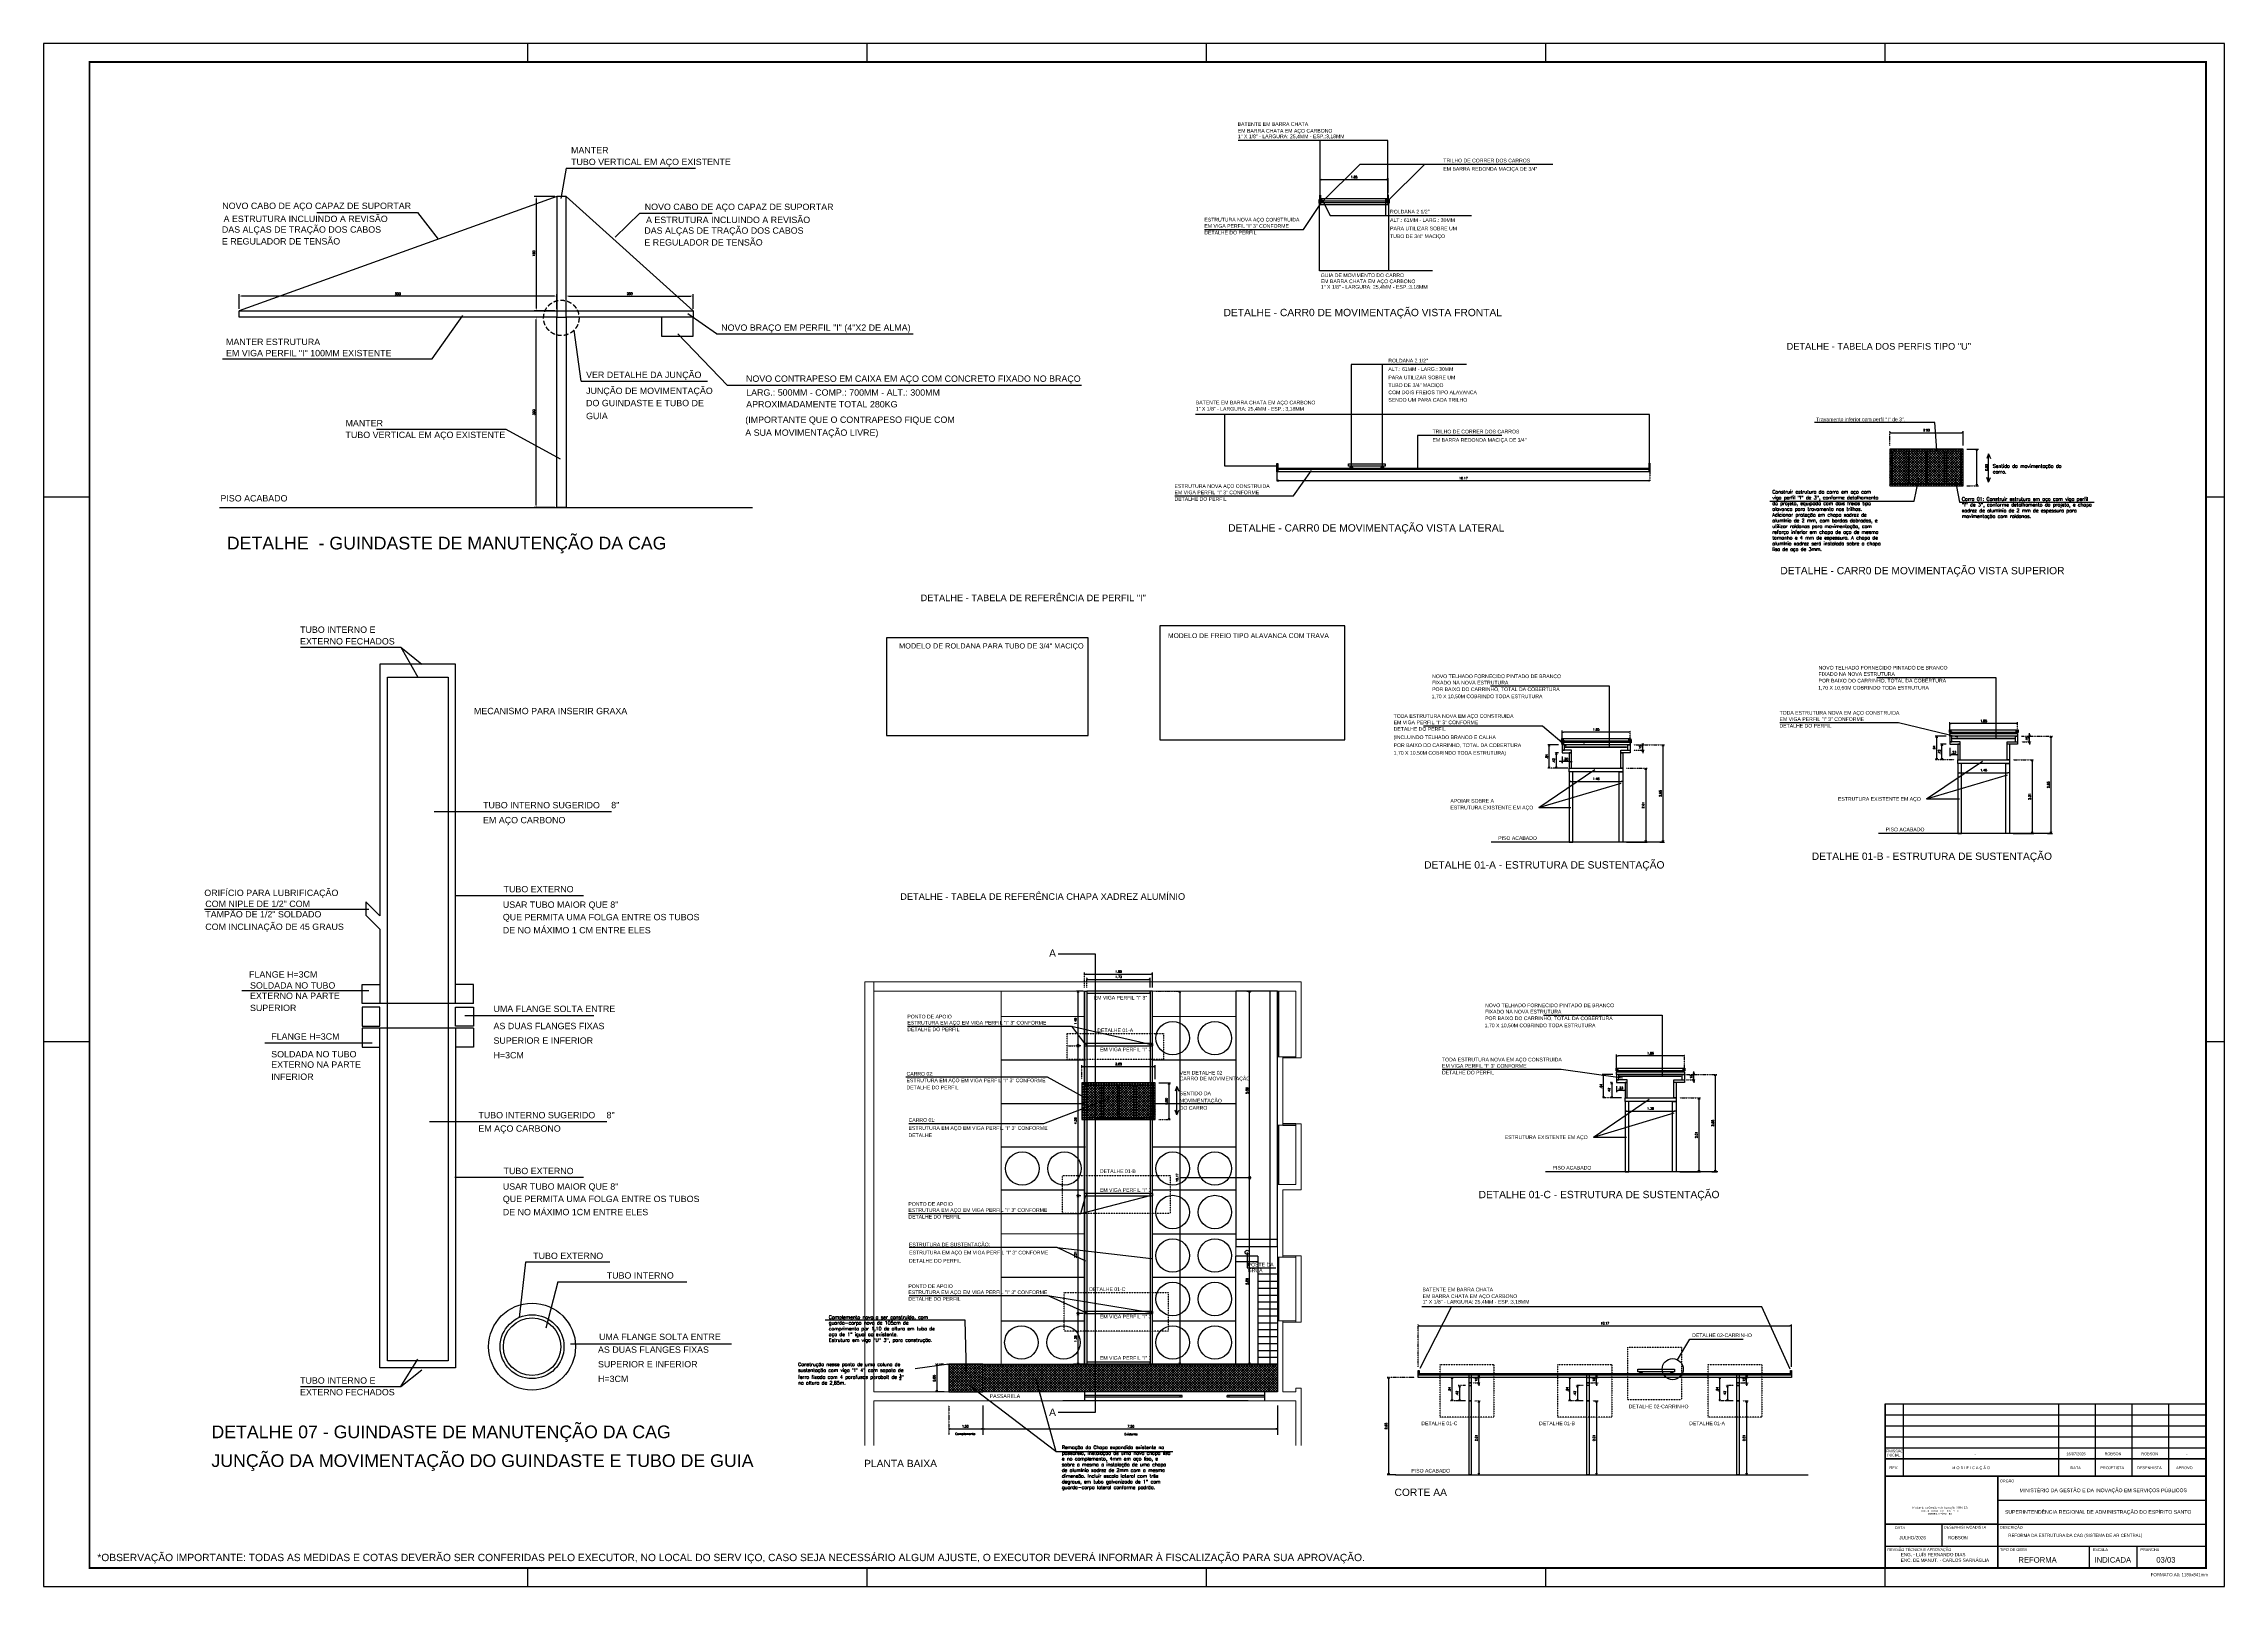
# Model space of a CAD drawing. Header units: millimetres. Extents: x -312439 to 477422, y -331570 to 212570.
# Drawn here: x -56645 to 62255, y -102769 to -18669 of the extents above; entities that cross this region are included whole.
import ezdxf
from ezdxf.enums import TextEntityAlignment as Align

# ---------------------------------------------------------------- set-up
doc = ezdxf.new("R2010")
doc.units = ezdxf.units.MM
for name, pattern in [('BORDER', [44.45, 12.7, -6.35, 12.7, -6.35, 0, -6.35]), ('CONTINU', [0]), ('DASHDOTX2', [2, 1, -0.5, 0, -0.5]), ('DASHED', [0.75, 0.5, -0.25])]:
    doc.linetypes.add(name, pattern=pattern)
doc.layers.add('0.1', color=8, linetype='Continuous', lineweight=13)
doc.layers.add('Carimbo', color=7, linetype='Continuous', lineweight=0)
for name, color, linetype in [('01', 8, 'Continuous'), ('ARCONDTEXTO', 4, 'Continuous'), ('ARQ-FOLHA', 7, 'Continuous'), ('PB TEXTO', 3, 'Continuous')]:
    doc.layers.add(name, color=color, linetype=linetype)
doc.styles.add('RL_A100E1000', font='arial.ttf', dxfattribs={"width": 1.01, "height": 2.5})
doc.styles.add('RL_A120E1000', font='arial.ttf', dxfattribs={"width": 1.01, "height": 3})
doc.styles.add('ROMAND', font='ROMAND.SHX')
doc.styles.add('ROMANS', font='romans.shx', dxfattribs={"height": 187.5})
doc.styles.get("Standard").update_dxf_attribs({"font": 'arial.ttf'})
doc.styles.add('Style-Arial', font='arial.ttf')
doc.dimstyles.new('1-50 (MILIMETRO)', dxfattribs={"dimscale": 0, "dimtxt": 125, "dimasz": 125, "dimexe": 100, "dimexo": 100, "dimgap": 50, "dimtad": 0, "dimdec": 0, "dimzin": 0, "dimdsep": 46, "dimtxsty": 'ROMAND', "dimcen": -390, "dimclrd": 1, "dimclre": 1, "dimclrt": 3, "dimadec": 0, "dimazin": 0, "dimtfac": 1, "dimtdec": 0, "dimtix": 1, "dimtmove": 2, "dimatfit": 2, "dimfxl": 1, "dimtvp": 1, "dimtolj": 1, "dimtzin": 0, "dimarcsym": 0})

# ---------------------------------------------------------------- blocks, each defined once
blk = doc.blocks.new('*D485')
at = {"color": 1, "lineweight": -2, "transparency": 16777216}
for p, q in [((-28152, -33127), (-28152, -32329)), ((-28027, -32429), (-21353, -32429)), ((-21228, -33127), (-21228, -32329))]:
    blk.add_line(p, q, dxfattribs=at)
at = {"color": 1, "transparency": 16777216}
for points in [[(-28027, -32408), (-28027, -32450), (-28152, -32429)], [(-21353, -32408), (-21353, -32450), (-21228, -32429)]]:
    blk.add_solid(points, dxfattribs=at)
at = {"layer": 'Defpoints', "color": 0, "transparency": 16777216}
for p in [(-28152, -33227), (-21228, -32429), (-21228, -33227)]:
    blk.add_point(p, dxfattribs=at)
at = {"color": 3, "transparency": 16777216, "insert": (-24690, -32304), "char_height": 125, "attachment_point": 5, "style": 'ROMAND'}
blk.add_mtext('\\A1;200', dxfattribs=at)
blk = doc.blocks.new('*D486')
at = {"color": 1, "lineweight": -2, "transparency": 16777216}
for p, q in [((-45984, -33127), (-45984, -32329)), ((-28797, -32429), (-45859, -32429)), ((-28672, -33127), (-28672, -32329))]:
    blk.add_line(p, q, dxfattribs=at)
at = {"color": 1, "transparency": 16777216}
for points in [[(-45859, -32408), (-45859, -32450), (-45984, -32429)], [(-28797, -32408), (-28797, -32450), (-28672, -32429)]]:
    blk.add_solid(points, dxfattribs=at)
at = {"layer": 'Defpoints', "color": 0, "transparency": 16777216}
for p in [(-45984, -32429), (-45984, -33227), (-28672, -33227)]:
    blk.add_point(p, dxfattribs=at)
at = {"color": 3, "transparency": 16777216, "insert": (-37328, -32304), "char_height": 125, "attachment_point": 5, "style": 'ROMAND'}
blk.add_mtext('\\A1;500', dxfattribs=at)
blk = doc.blocks.new('*D487')
at = {"color": 1, "lineweight": -2, "transparency": 16777216}
for p, q in [((-28772, -26995), (-29891, -26995)), ((-29791, -27120), (-29791, -33102)), ((-28772, -33227), (-29891, -33227))]:
    blk.add_line(p, q, dxfattribs=at)
at = {"color": 1, "transparency": 16777216}
for points in [[(-29812, -27120), (-29771, -27120), (-29791, -26995)], [(-29812, -33102), (-29771, -33102), (-29791, -33227)]]:
    blk.add_solid(points, dxfattribs=at)
at = {"layer": 'Defpoints', "color": 0, "transparency": 16777216}
for p in [(-28672, -26995), (-29791, -33227), (-28672, -33227)]:
    blk.add_point(p, dxfattribs=at)
at = {"color": 3, "transparency": 16777216, "insert": (-29916, -30111), "char_height": 125, "attachment_point": 5, "rotation": 90, "style": 'ROMAND'}
blk.add_mtext('\\A1;180', dxfattribs=at)
blk = doc.blocks.new('*D488')
at = {"color": 1, "lineweight": -2, "transparency": 16777216}
for p, q in [((-28772, -33574), (-29891, -33574)), ((-29791, -43836), (-29791, -33699)), ((-28772, -43961), (-29891, -43961))]:
    blk.add_line(p, q, dxfattribs=at)
at = {"color": 1, "transparency": 16777216}
for points in [[(-29812, -33699), (-29771, -33699), (-29791, -33574)], [(-29812, -43836), (-29771, -43836), (-29791, -43961)]]:
    blk.add_solid(points, dxfattribs=at)
at = {"layer": 'Defpoints', "color": 0, "transparency": 16777216}
for p in [(-29791, -33574), (-28672, -33574), (-28672, -43961)]:
    blk.add_point(p, dxfattribs=at)
at = {"color": 3, "transparency": 16777216, "insert": (-29916, -38767), "char_height": 125, "attachment_point": 5, "rotation": 90, "style": 'ROMAND'}
blk.add_mtext('\\A1;300', dxfattribs=at)
blk = doc.blocks.new('FOLHA A0')
at = {"layer": 'ARQ-FOLHA'}
for p, q in [((1189, 0), (0, 0)), ((0, 0), (0, -841)), ((264, -10), (264, 0)), ((449, -10), (449, 0)), ((634, -10), (634, 0)), ((819, -10), (819, 0)), ((1004, -10), (1004, 0)), ((1189, -841), (1189, 0)), ((0, -247), (25, -247)), ((1179, -247), (1189, -247)), ((0, -544), (25, -544)), ((1179, -544), (1189, -544)), ((264, -841), (264, -831)), ((449, -841), (449, -831)), ((634, -841), (634, -831)), ((819, -841), (819, -831)), ((1004, -841), (1004, -831))]:
    blk.add_line(p, q, dxfattribs=at)
at = {"layer": 'ARQ-FOLHA', "const_width": 1}
blk.add_lwpolyline([(1179, -10), (25, -10), (25, -831), (1179, -831), (1179, -10)], dxfattribs=at)
at = {"layer": 'ARQ-FOLHA'}
blk.add_lwpolyline([(0, -841), (1189, -841)], dxfattribs=at)
blk = doc.blocks.new('_Open30')
at = {"color": 0, "linetype": 'ByBlock', "lineweight": -2}
for p, q in [((-1, 0.3), (0, 0)), ((0, 0), (-1, -0.3)), ((0, 0), (-1, 0))]:
    blk.add_line(p, q, dxfattribs=at)
blk = doc.blocks.new('A$C87a75f9f')
at = {"layer": '01', "color": 2, "lineweight": -2}
for p, q in [((0.012, 0.069), (0.009, 0.069)), ((0.009, 0), (0.009, 0.069)), ((0.012, 0), (0.009, 0)), ((0.012, 0), (0.012, 0.069)), ((0.032, 0), (0.032, 0.069)), ((0.032, 0.069), (0.036, 0.069)), ((0.032, 0), (0.036, 0)), ((0.036, 0), (0.036, 0.069))]:
    blk.add_line(p, q, dxfattribs=at)
for points in [[(0.009, 0.042), (0, 0.042), (0, 0.029), (0.009, 0.029)], [(0.036, 0.042), (0.043, 0.042), (0.043, 0.029), (0.036, 0.029)]]:
    blk.add_lwpolyline(points, close=True, dxfattribs=at)
for centre, start_param, end_param in [((0.022, 0.069), 3.141593, 6.283185), ((0.022, 0), 0, 3.141593)]:
    blk.add_ellipse(centre, major_axis=(0.01, 0), ratio=0.594996, start_param=start_param, end_param=end_param, dxfattribs=at)
blk = doc.blocks.new('A$C39a30354')
at = {"layer": '01', "color": 3, "lineweight": -2}
for points in [[(0.041, 0.092), (0.058, 0.092), (0.058, 0), (0, 0), (0, 0.015)], [(0.041, 0.092), (0.041, 0.015), (0, 0.015)]]:
    blk.add_lwpolyline(points, dxfattribs=at)

msp = doc.modelspace()

# ---------------------------------------------------------------- hatches: boundary and pattern name
at = {"layer": '01', "lineweight": -2, "transparency": 33554562}
h = msp.add_hatch(dxfattribs=at)
h.set_pattern_fill('_USER', color=2, scale=100, angle=45, double=1, pattern_type=0)
h.set_pattern_definition([(45, (-1793266.57, -175181.66), (-70.710678, 70.710678), []), (135, (-1793266.57, -175181.66), (-70.710678, -70.710678), [])])
h.paths.add_polyline_path([(47742.021, -40891.258), (46966.719, -40891.258), (46966.719, -42651.258), (47742.021, -42651.258)])
h.paths.add_polyline_path([(47862.021, -40891.258), (47742.021, -40891.258), (47742.021, -42651.258), (47862.021, -42651.258)])
h.paths.add_polyline_path([(47892.341, -40891.258), (47862.021, -40891.258), (47862.021, -41883.838), (47892.341, -41883.838)], flags=17)
h.paths.add_polyline_path([(46966.719, -40891.258), (46846.719, -40891.258), (46846.719, -42651.258), (46966.719, -42651.258)])
h.paths.add_polyline_path([(46846.719, -40891.258), (46072.341, -40891.258), (46072.341, -42651.258), (46846.719, -42651.258)])
h.paths.add_polyline_path([(46072.341, -40891.258), (45952.341, -40891.258), (45952.341, -42651.258), (46072.341, -42651.258)])
h.paths.add_polyline_path([(45952.341, -40891.258), (45177.963, -40891.258), (45177.963, -42651.258), (45952.341, -42651.258)])
h.paths.add_polyline_path([(45177.963, -40891.258), (45057.963, -40891.258), (45057.963, -41802.543), (45177.963, -41756.841)])
h.paths.add_polyline_path([(45177.963, -41756.841), (45057.963, -41802.543), (45057.963, -42651.258), (45177.963, -42651.258)])
h.paths.add_polyline_path([(45057.963, -41802.543), (44742.168, -41922.816), (44742.168, -42651.258), (45057.963, -42651.258)])
h.paths.add_polyline_path([(45057.963, -40891.258), (44742.168, -40891.258), (44742.168, -41922.816), (45057.963, -41802.543)])
h.paths.add_polyline_path([(44742.168, -40891.258), (44282.021, -40891.258), (44282.021, -42098.065), (44742.168, -41922.816)])
h.paths.add_polyline_path([(44742.168, -41922.816), (44282.021, -42098.065), (44282.021, -42651.258), (44742.168, -42651.258)])
h.paths.add_polyline_path([(44282.021, -42098.065), (44162.021, -42143.767), (44162.021, -42651.258), (44282.021, -42651.258)])
h.paths.add_polyline_path([(44282.021, -40891.258), (44162.021, -40891.258), (44162.021, -42143.767), (44282.021, -42098.065)])
h.paths.add_polyline_path([(44742.168, -42651.258), (44282.021, -42651.258), (44282.021, -42771.258), (44742.168, -42771.258)])
h.paths.add_polyline_path([(47742.021, -42651.258), (44742.168, -42651.258), (44742.168, -42771.258), (47742.021, -42771.258)])
h.paths.add_polyline_path([(47862.021, -42651.258), (47742.021, -42651.258), (47742.021, -42771.258), (47862.021, -42771.258)])
h.paths.add_polyline_path([(48012.341, -41883.838), (47892.341, -41883.838), (47892.341, -42651.258), (47862.021, -42651.258), (47862.021, -42771.258), (48012.341, -42771.258)])
h.paths.add_polyline_path([(48012.341, -40771.258), (47862.021, -40771.258), (47862.021, -40891.258), (47892.341, -40891.258), (47892.341, -41883.838), (48012.341, -41883.838)])
h.paths.add_polyline_path([(47862.021, -40771.258), (47742.021, -40771.258), (47742.021, -40891.258), (47862.021, -40891.258)])
h.paths.add_polyline_path([(47742.021, -40771.258), (44742.168, -40771.258), (44742.168, -40891.258), (47742.021, -40891.258)])
h.paths.add_polyline_path([(44742.168, -40771.258), (44282.021, -40771.258), (44282.021, -40891.258), (44742.168, -40891.258)])
h.paths.add_polyline_path([(44282.021, -40771.258), (44162.021, -40771.258), (44162.021, -40891.258), (44282.021, -40891.258)])
h.paths.add_polyline_path([(44132.341, -40891.258), (44162.021, -40891.258), (44162.021, -40771.258), (44012.341, -40771.258), (44012.341, -41883.838), (44132.341, -41883.838)])
h.paths.add_polyline_path([(44132.341, -41883.838), (44012.341, -41883.838), (44012.341, -42200.774), (44132.341, -42155.071)])
h.paths.add_polyline_path([(44132.341, -42155.071), (44012.341, -42200.774), (44012.341, -42771.258), (44162.021, -42771.258), (44162.021, -42651.258), (44132.341, -42651.258)])
h.paths.add_polyline_path([(44282.021, -42651.258), (44162.021, -42651.258), (44162.021, -42771.258), (44282.021, -42771.258)])
h = msp.add_hatch(dxfattribs=at)
h.set_pattern_fill('_USER', color=2, scale=100, angle=45, double=1, pattern_type=0)
h.set_pattern_definition([(45, (-1837313.5, -209736.27), (-70.710678, 70.710678), []), (135, (-1837313.5, -209736.27), (-70.710678, -70.710678), [])])
h.paths.add_polyline_path([(2919.787, -77205.871), (3695.09, -77205.871), (3695.09, -75445.871), (2919.787, -75445.871)])
h.paths.add_polyline_path([(3815.09, -75445.871), (3695.09, -75445.871), (3695.09, -77205.871), (3815.09, -77205.871)])
h.paths.add_polyline_path([(3845.41, -75445.871), (3815.09, -75445.871), (3815.09, -76438.452), (3845.41, -76438.452)], flags=17)
h.paths.add_polyline_path([(2919.787, -75445.871), (2799.787, -75445.871), (2799.787, -77205.871), (2919.787, -77205.871)])
h.paths.add_polyline_path([(2025.41, -77205.871), (2799.787, -77205.871), (2799.787, -75445.871), (2025.41, -75445.871)])
h.paths.add_polyline_path([(2025.41, -75445.871), (1905.41, -75445.871), (1905.41, -77205.871), (2025.41, -77205.871)])
h.paths.add_polyline_path([(1905.41, -75445.871), (1131.032, -75445.871), (1131.032, -77205.871), (1905.41, -77205.871)])
h.paths.add_polyline_path([(1011.032, -76357.157), (1131.032, -76311.454), (1131.032, -75445.871), (1011.032, -75445.871)])
h.paths.add_polyline_path([(1131.032, -76311.454), (1011.032, -76357.157), (1011.032, -77205.871), (1131.032, -77205.871)])
h.paths.add_polyline_path([(1011.032, -76357.157), (695.237, -76477.429), (695.237, -77205.871), (1011.032, -77205.871)])
h.paths.add_polyline_path([(695.237, -76477.429), (1011.032, -76357.157), (1011.032, -75445.871), (695.237, -75445.871)])
h.paths.add_polyline_path([(695.237, -75445.871), (235.09, -75445.871), (235.09, -76652.678), (695.237, -76477.429)])
h.paths.add_polyline_path([(235.09, -76652.678), (235.09, -77205.871), (695.237, -77205.871), (695.237, -76477.429)])
h.paths.add_polyline_path([(115.09, -77205.871), (235.09, -77205.871), (235.09, -76652.678), (115.09, -76698.381)])
h.paths.add_polyline_path([(115.09, -76698.381), (235.09, -76652.678), (235.09, -75445.871), (115.09, -75445.871)])
h.paths.add_polyline_path([(235.09, -77205.871), (235.09, -77325.871), (695.237, -77325.871), (695.237, -77205.871)])
h.paths.add_polyline_path([(695.237, -77205.871), (695.237, -77325.871), (3695.09, -77325.871), (3695.09, -77205.871)])
h.paths.add_polyline_path([(3815.09, -77205.871), (3695.09, -77205.871), (3695.09, -77325.871), (3815.09, -77325.871)])
h.paths.add_polyline_path([(3815.09, -77325.871), (3965.41, -77325.871), (3965.41, -76438.452), (3845.41, -76438.452), (3845.41, -77205.871), (3815.09, -77205.871)])
h.paths.add_polyline_path([(3965.41, -75325.871), (3815.09, -75325.871), (3815.09, -75445.871), (3845.41, -75445.871), (3845.41, -76438.452), (3965.41, -76438.452)])
h.paths.add_polyline_path([(3815.09, -75445.871), (3815.09, -75325.871), (3695.09, -75325.871), (3695.09, -75445.871)])
h.paths.add_polyline_path([(3695.09, -75445.871), (3695.09, -75325.871), (695.237, -75325.871), (695.237, -75445.871)])
h.paths.add_polyline_path([(235.09, -75325.871), (235.09, -75445.871), (695.237, -75445.871), (695.237, -75325.871)])
h.paths.add_polyline_path([(235.09, -75325.871), (115.09, -75325.871), (115.09, -75445.871), (235.09, -75445.871)])
h.paths.add_polyline_path([(-34.59, -76438.452), (85.41, -76438.452), (85.41, -75445.871), (115.09, -75445.871), (115.09, -75325.871), (-34.59, -75325.871)])
h.paths.add_polyline_path([(-34.59, -76755.387), (85.41, -76709.685), (85.41, -76438.452), (-34.59, -76438.452)])
h.paths.add_polyline_path([(-34.59, -77325.871), (115.09, -77325.871), (115.09, -77205.871), (85.41, -77205.871), (85.41, -76709.685), (-34.59, -76755.387)])
h.paths.add_polyline_path([(235.09, -77205.871), (115.09, -77205.871), (115.09, -77325.871), (235.09, -77325.871)])
at = {"layer": '01', "lineweight": -2}
h = msp.add_hatch(dxfattribs=at)
h.set_pattern_fill('_USER', color=4, scale=100, angle=45, double=1, pattern_type=0)
h.set_pattern_definition([(45, (128912.95, -95104.7), (-70.71068, 70.71068), []), (135, (128912.95, -95104.7), (-70.71068, -70.71068), [])])
h.paths.add_polyline_path([(-5434.91, -92158.452), (-5434.91, -90658.452), (-7289.917, -90658.452), (-7289.917, -92158.452)])
h = msp.add_hatch(dxfattribs=at)
h.set_pattern_fill('_USER', color=2, scale=100, angle=45, double=1, pattern_type=0)
h.set_pattern_definition([(45, (-1850233.93, -80929.97), (-70.710678, 70.710678), []), (135, (-1850233.93, -80929.97), (-70.710678, -70.710678), [])])
h.paths.add_polyline_path([(10625.09, -92158.452), (10625.09, -90658.452), (-5434.91, -90658.452), (-5434.91, -92158.452)])

# ---------------------------------------------------------------- linework, layer by layer
at = {"color": 7}
for points in [[(26308.954, -57005.935), (29657.071, -57005.935), (29657.071, -57044.523), (26308.954, -57044.523)], [(47458.395, -56536.541), (50806.512, -56536.541), (50806.512, -56575.13), (47458.395, -56575.13)], [(29278.144, -74942.679), (32626.262, -74942.679), (32626.262, -74981.268), (29278.144, -74981.268)], [(-5434.91, -90658.452), (-7289.917, -90658.452), (-7289.917, -92158.452), (-5434.91, -92158.452)]]:
    msp.add_lwpolyline(points, close=True, dxfattribs=at)
at = {"color": 8, "linetype": 'DASHED', "ltscale": 500}
msp.add_circle((-28417.914, -33619.111), 965.919, dxfattribs=at)
at = {"layer": '0.1', "color": 8, "linetype": 'CONTINU', "lineweight": -2}
for p, q in [((-28150.548, -25461.177), (-28451.46, -27115.779)), ((-28150.548, -25461.177), (-21098.137, -25461.177)), ((13036.842, -26082.654), (16576.842, -26082.654)), ((13044.526, -27307.721), (15125.28, -25254.543)), ((25642.529, -25254.543), (15125.28, -25254.543)), ((16563.675, -27308.821), (18645.544, -25254.543)), ((16656.842, -26808.145), (16656.842, -26002.654)), ((-41744.962, -27868.139), (-36268.52, -27868.139)), ((-36268.52, -27868.139), (-35130.452, -29320.822)), ((-24133.248, -27912.911), (-25487.821, -29211.355)), ((-24133.248, -27912.911), (-20186.073, -27912.911)), ((12044.31, -28793.32), (12957.948, -27437.72)), ((16683.891, -27374.422), (16683.891, -31047.559)), ((6655.358, -28793.32), (12044.31, -28793.32)), ((-35463.488, -35857.903), (-33787.807, -33484.196)), ((-27331.213, -37068.753), (-27715.915, -34282.584)), ((-19963.318, -34496.831), (-21524.444, -33394.41)), ((-19357.248, -37297.541), (-22073.605, -34494.553)), ((-19963.318, -34496.831), (-9239.654, -34496.831)), ((-46883.156, -35857.903), (-35463.488, -35857.903)), ((-27331.213, -37068.753), (-20450.683, -37068.753)), ((-52.518, -37297.541), (-19357.248, -37297.541)), ((7745.62, -38894.289), (7745.62, -41685.552)), ((-38488.859, -39685.239), (-31436.449, -39685.239)), ((-31436.449, -39685.239), (-28486.004, -41310.801)), ((44092.341, -39879.29), (47932.341, -39879.29)), ((48012.341, -40571.258), (48012.341, -39799.29)), ((48212.341, -40771.258), (48840.574, -40771.258)), ((48760.574, -42691.258), (48760.574, -40851.258)), ((7745.62, -41685.552), (10616.99, -41685.552)), ((10596.512, -42019.924), (10596.512, -42497.173)), ((30856.512, -42497.173), (10676.512, -42497.173)), ((11506.17, -43317.315), (12474.088, -41946.198)), ((45349.53, -43610.448), (45587.626, -42376.245)), ((5030.394, -43317.315), (11506.17, -43317.315)), ((37464.179, -43610.448), (45349.53, -43610.448)), ((-42637.195, -51570.449), (-37160.753, -51570.449)), ((-37160.753, -51570.449), (-36022.685, -52492.384)), ((-37160.753, -51570.449), (-36238.198, -53202.42)), ((43313.577, -53217.267), (49789.352, -53217.267)), ((49789.352, -53217.267), (49789.352, -56554.403)), ((22243.452, -53686.66), (28719.227, -53686.66)), ((28719.227, -53686.66), (28719.227, -57023.797)), ((18598.099, -55852.98), (25073.875, -55852.98)), ((25073.875, -55852.98), (26374.834, -56941.497)), ((38014.609, -55675.75), (44490.384, -55675.75)), ((44490.384, -55675.75), (47724.918, -56462.511)), ((47280.392, -56223.473), (47280.392, -55651.172)), ((50900.392, -55731.172), (47360.392, -55731.172)), ((25950.267, -56892.867), (25359.249, -56892.867)), ((25439.249, -58092.867), (25439.249, -56972.867)), ((26150.267, -56692.867), (26150.267, -56120.565)), ((29770.267, -56200.565), (26230.267, -56200.565)), ((27352.906, -56812.867), (27352.906, -56732.867)), ((30385.559, -56892.867), (30625.78, -56892.867)), ((30545.78, -57192.867), (30545.78, -56892.867)), ((31646.962, -56972.867), (31646.962, -62112.867)), ((47080.392, -56423.473), (46489.374, -56423.473)), ((46569.374, -57623.473), (46569.374, -56503.473)), ((47080.392, -56863.473), (46779.012, -56863.473)), ((46859.012, -57623.473), (46859.012, -56943.473)), ((47280.392, -57063.473), (47280.392, -57518.24)), ((51475.684, -56423.473), (51715.904, -56423.473)), ((51635.904, -56343.473), (51635.904, -56263.473)), ((51635.904, -56723.473), (51635.904, -56423.473)), ((51635.904, -56803.473), (51635.904, -56883.473)), ((52797.353, -56503.473), (52797.353, -61643.473)), ((24884.793, -60302.892), (27932.647, -58244.843)), ((26460.267, -58172.867), (25750.124, -58172.867)), ((25830.124, -57412.867), (25830.124, -58092.867)), ((26070.267, -57806.753), (25990.267, -57806.753)), ((26150.267, -57532.867), (26150.267, -57886.753)), ((26540.267, -57806.753), (26150.267, -57806.753)), ((26620.267, -57806.753), (26700.267, -57806.753)), ((30545.78, -57272.867), (30545.78, -57352.867)), ((30707.98, -58252.867), (30707.98, -62112.867)), ((46014.918, -59833.498), (49062.772, -57775.449)), ((47650.392, -57438.24), (47360.392, -57438.24)), ((50530.392, -57903.473), (50530.392, -58497.181)), ((51778.105, -57783.473), (51778.105, -61643.473)), ((24884.793, -60302.892), (29358.67, -58989.958)), ((26620.267, -58886.575), (29380.267, -58886.575)), ((29460.267, -58372.867), (29460.267, -58966.575)), ((46014.918, -59833.498), (50428.795, -58520.565)), ((47810.392, -58417.181), (50450.392, -58417.181)), ((-35351.865, -60525.707), (-25688.209, -60525.707)), ((24884.793, -60302.892), (26624.662, -60302.892)), ((46014.918, -59833.498), (47814.787, -59833.498)), ((50730.392, -61723.473), (51858.105, -61723.473)), ((52617.037, -61723.473), (52877.353, -61723.473)), ((29660.267, -62192.867), (30787.98, -62192.867)), ((31466.646, -62192.867), (31726.962, -62192.867)), ((-34231.647, -65105.044), (-27205.22, -65105.044)), ((-47871.247, -65843.253), (-38921.358, -65843.253)), ((195.09, -69392.961), (3735.09, -69392.961)), ((315.09, -69680.844), (3615.09, -69680.844)), ((3695.09, -70118.452), (3695.09, -69600.844)), ((3815.09, -70118.452), (3815.09, -69312.961)), ((-45830.39, -70290.009), (-38921.358, -70290.009)), ((35.09, -70318.452), (-323.541, -70318.452)), ((-243.541, -73218.452), (-243.541, -70398.452)), ((5296.848, -70398.452), (5296.848, -90578.452)), ((8955.526, -70318.452), (9190.621, -70318.452)), ((9110.621, -80408.452), (9110.621, -70398.452)), ((-33672.751, -71656.732), (-26646.325, -71656.732)), ((-9536.569, -72225.887), (-609.665, -72225.887)), ((-609.665, -72225.887), (3757.389, -73237.103)), ((-609.665, -72225.887), (167.998, -73246.018)), ((25133.326, -71623.405), (31609.102, -71623.405)), ((31609.102, -71623.405), (31609.102, -74960.541)), ((-44585.75, -73138.416), (-38738.911, -73138.416)), ((-84.91, -73298.452), (-323.541, -73298.452)), ((-243.541, -81398.452), (-243.541, -73378.452)), ((45.41, -74433.903), (3885.41, -74433.903)), ((3965.41, -75125.871), (3965.41, -74353.903)), ((28917.809, -74863.347), (28326.791, -74863.347)), ((29117.809, -74663.347), (29117.809, -73770.107)), ((32737.809, -73850.107), (29197.809, -73850.107)), ((33168.993, -74863.347), (33409.214, -74863.347)), ((33329.214, -74783.347), (33329.214, -74703.347)), ((33329.214, -75163.347), (33329.214, -74863.347)), ((4165.41, -75325.871), (4793.642, -75325.871)), ((4713.642, -77245.871), (4713.642, -75405.871)), ((28406.791, -76063.347), (28406.791, -74943.347)), ((28852.3, -75383.347), (28852.3, -76063.347)), ((29117.809, -75503.347), (29117.809, -75820.169)), ((29497.809, -75740.169), (29197.809, -75740.169)), ((33329.214, -75243.347), (33329.214, -75323.347)), ((34497.406, -74943.347), (34497.406, -80083.347)), ((27852.335, -78273.372), (30900.189, -76215.323)), ((27852.335, -78273.372), (32256.211, -76960.439)), ((29377.809, -76143.347), (28772.3, -76143.347)), ((29657.809, -76857.055), (32277.809, -76857.055)), ((32357.809, -76343.347), (32357.809, -76937.055)), ((33605.522, -76223.347), (33605.522, -80083.347)), ((-35605.949, -77425.334), (-25942.293, -77425.334)), ((27852.335, -78273.372), (29662.204, -78273.372)), ((-34231.647, -80468.566), (-27205.22, -80468.566)), ((8955.526, -80488.452), (9190.621, -80488.452)), ((9110.621, -90578.452), (9110.621, -80568.452)), ((32557.809, -80163.347), (33685.522, -80163.347)), ((34317.091, -80163.347), (34577.406, -80163.347)), ((-84.91, -81478.452), (-323.541, -81478.452)), ((-243.541, -87818.452), (-243.541, -81558.452)), ((-94.647, -82439.768), (3757.389, -81439.295)), ((-94.647, -82439.768), (180.699, -81442.054)), ((-9480.448, -82439.768), (-94.647, -82439.768)), ((-1388.357, -84290.455), (3766.757, -84895.977)), ((-30371.003, -85093.152), (-30724.632, -88115.566)), ((-25773.619, -85093.152), (-30371.003, -85093.152)), ((-28608.817, -86162.8), (-29262.63, -88699.887)), ((-28608.817, -86162.8), (-21582.391, -86162.8)), ((-9455.085, -86920.99), (-1885.577, -86920.99)), ((-1885.577, -86920.99), (3757.389, -87835.572)), ((-1885.577, -86920.99), (180.699, -87843.685)), ((35.09, -87898.452), (-323.541, -87898.452)), ((-243.541, -90578.452), (-243.541, -87978.452)), ((-6397.507, -88260.887), (-14033.163, -88260.887)), ((-6333.379, -91100.588), (-6397.507, -88260.887)), ((18386.901, -88567.649), (38566.901, -88567.649)), ((38646.901, -90798.288), (38646.901, -88487.649)), ((-27919.127, -89539.597), (-19148.89, -89539.597)), ((32435.152, -90411.793), (33102.424, -89291.765)), ((33102.424, -89291.765), (36022.607, -89291.765)), ((-37160.753, -91880.587), (-36238.198, -90390.917)), ((-37160.753, -91880.587), (-36022.685, -90958.653)), ((-7289.917, -90658.452), (-9125.374, -90901.936)), ((-7943.819, -90738.452), (-7943.819, -92078.452)), ((-2561.768, -91423.551), (-1452.235, -95417.381)), ((4015.09, -90658.452), (5376.848, -90658.452)), ((16685.57, -91460.665), (16685.57, -96600.665)), ((20872.766, -91380.665), (20066.592, -91380.665)), ((20146.592, -92580.665), (20146.592, -91460.665)), ((21272.766, -91380.665), (21684.436, -91380.665)), ((21604.436, -91300.665), (21604.436, -91220.665)), ((21604.436, -91680.665), (21604.436, -91380.665)), ((27292.766, -91380.665), (26486.592, -91380.665)), ((26566.592, -92580.665), (26566.592, -91460.665)), ((27692.766, -91380.665), (28104.436, -91380.665)), ((28024.436, -91300.665), (28024.436, -91220.665)), ((28024.436, -91680.665), (28024.436, -91380.665)), ((35472.766, -91380.665), (34666.592, -91380.665)), ((34746.592, -92580.665), (34746.592, -91460.665)), ((35872.766, -91380.665), (36284.436, -91380.665)), ((36204.436, -91300.665), (36204.436, -91220.665)), ((36204.436, -91680.665), (36204.436, -91380.665)), ((-42637.195, -91880.587), (-37160.753, -91880.587)), ((-7542.302, -92158.452), (-8023.819, -92158.452)), ((-1452.235, -95417.381), (-6252.522, -91769.289)), ((20872.766, -92660.665), (20477.101, -92660.665)), ((20557.101, -91900.665), (20557.101, -92580.665)), ((21604.436, -91760.665), (21604.436, -91840.665)), ((21604.664, -92740.665), (21604.664, -96600.665)), ((27292.766, -92660.665), (26897.101, -92660.665)), ((26977.101, -91900.665), (26977.101, -92580.665)), ((28024.436, -91760.665), (28024.436, -91840.665)), ((28024.664, -92740.665), (28024.664, -96600.665)), ((35472.766, -92660.665), (35077.101, -92660.665)), ((35157.101, -91900.665), (35157.101, -92580.665)), ((36204.436, -91760.665), (36204.436, -91840.665)), ((36204.664, -92740.665), (36204.664, -96600.665)), ((-5434.91, -92901.22), (-5434.91, -94509.87)), ((10625.09, -92901.22), (10625.09, -94509.87)), ((-7209.917, -94189.87), (-5514.91, -94189.87)), ((-5354.91, -94189.87), (10545.09, -94189.87)), ((-1452.235, -95417.381), (4919.806, -95417.381)), ((17087.088, -96680.665), (16605.57, -96680.665)), ((21392.766, -96680.665), (21684.664, -96680.665)), ((27812.766, -96680.665), (28104.664, -96680.665)), ((35992.766, -96680.665), (36284.664, -96680.665))]:
    msp.add_line(p, q, dxfattribs=at)
at = {"layer": '0.1', "color": 8, "linetype": 'BORDER', "lineweight": -2}
for p, q in [((12956.842, -26808.145), (12956.842, -26002.654)), ((44012.341, -40571.258), (44012.341, -39799.29)), ((30936.512, -42019.924), (30936.512, -42497.173)), ((48212.341, -42771.258), (48840.574, -42771.258)), ((50980.392, -56223.473), (50980.392, -55651.172)), ((29850.267, -56692.867), (29850.267, -56120.565)), ((30050.267, -56892.867), (31726.962, -56892.867)), ((51200.658, -56423.473), (52877.353, -56423.473)), ((51203.265, -56723.473), (51715.904, -56723.473)), ((26340.267, -58172.867), (25359.249, -58172.867)), ((25950.267, -57332.867), (25750.124, -57332.867)), ((26540.267, -57532.867), (26540.267, -57886.753)), ((29660.267, -58172.867), (30787.98, -58172.867)), ((30053.141, -57192.867), (30625.78, -57192.867)), ((47530.392, -57703.473), (46489.374, -57703.473)), ((47530.392, -57703.473), (46779.012, -57703.473)), ((47730.392, -57195.721), (47730.392, -57518.24)), ((47730.392, -57903.473), (47730.392, -58497.181)), ((50730.392, -57703.473), (51858.105, -57703.473)), ((26540.267, -58372.867), (26540.267, -58966.575)), ((115.09, -70118.452), (115.09, -69312.961)), ((235.09, -70118.452), (235.09, -69600.844)), ((4015.09, -70318.452), (5376.848, -70318.452)), ((-900.406, -73298.452), (-163.541, -73298.452)), ((-34.59, -75125.871), (-34.59, -74353.903)), ((32817.809, -74663.347), (32817.809, -73770.107)), ((32900.712, -74863.347), (34577.406, -74863.347)), ((28917.809, -75303.347), (28772.3, -75303.347)), ((29577.809, -75503.347), (29577.809, -75820.169)), ((32906.575, -75163.347), (33409.214, -75163.347)), ((29377.809, -76143.347), (28326.791, -76143.347)), ((29577.809, -76343.347), (29577.809, -76937.055)), ((32557.809, -76143.347), (33685.522, -76143.347)), ((4165.41, -77325.871), (4793.642, -77325.871)), ((8955.526, -80488.452), (9190.621, -80488.452)), ((-84.91, -81478.452), (-323.541, -81478.452)), ((-84.91, -87898.452), (-323.541, -87898.452)), ((18306.901, -90798.288), (18306.901, -88487.649)), ((-7579.973, -90658.452), (-8023.819, -90658.452)), ((-84.91, -90658.452), (-323.541, -90658.452)), ((8955.526, -90658.452), (9190.621, -90658.452)), ((18106.901, -91380.665), (16605.57, -91380.665)), ((20872.766, -92660.665), (20066.592, -92660.665)), ((20872.766, -91820.665), (20477.101, -91820.665)), ((21272.766, -91680.665), (21684.436, -91680.665)), ((21392.766, -92660.665), (21684.664, -92660.665)), ((27292.766, -92660.665), (26486.592, -92660.665)), ((27292.766, -91820.665), (26897.101, -91820.665)), ((27692.766, -91680.665), (28104.436, -91680.665)), ((27812.766, -92660.665), (28104.664, -92660.665)), ((35472.766, -92660.665), (34666.592, -92660.665)), ((35472.766, -91820.665), (35077.101, -91820.665)), ((35872.766, -91680.665), (36284.436, -91680.665)), ((35992.766, -92660.665), (36284.664, -92660.665)), ((-7289.917, -92901.22), (-7289.917, -94509.87)), ((-5434.91, -92901.22), (-5434.91, -94509.87))]:
    msp.add_line(p, q, dxfattribs=at)
at = {"layer": '0.1', "color": 7, "linetype": 'CONTINU', "lineweight": -2}
for p, q in [((52803.501, -61723.473), (43400.887, -61723.473)), ((31673.376, -62192.867), (22270.762, -62192.867)), ((34640.917, -80163.347), (25238.304, -80163.347))]:
    msp.add_line(p, q, dxfattribs=at)
at = {"layer": '0.1', "color": 9}
for p, q in [((-11874.91, -69818.452), (-11874.91, -95089.985)), ((-11874.91, -69818.452), (11925.09, -69818.452)), ((-11374.91, -69818.452), (-11374.91, -92158.452)), ((11925.09, -73958.452), (11925.09, -69818.452)), ((-11374.91, -70318.452), (11625.09, -70318.452)), ((-4434.91, -90658.452), (-4434.91, -70318.452)), ((115.09, -90658.452), (115.09, -70318.452)), ((11625.09, -73958.452), (11625.09, -70318.452)), ((-4434.91, -71698.452), (115.09, -71698.452)), ((3815.09, -71698.452), (8365.09, -71698.452)), ((8365.09, -90658.452), (8365.09, -71698.452)), ((10925.09, -73898.452), (10625.09, -73898.452)), ((10625.09, -77618.452), (10625.09, -73898.452)), ((10925.09, -77618.452), (10925.09, -73898.452)), ((11625.09, -73958.452), (11925.09, -73958.452)), ((10925.09, -77618.452), (10625.09, -77618.452)), ((11625.09, -80858.452), (11625.09, -77558.452)), ((11925.09, -77558.452), (11625.09, -77558.452)), ((11925.09, -81158.452), (11925.09, -77558.452)), ((11625.09, -80858.452), (10625.09, -80858.452)), ((10625.09, -84818.452), (10625.09, -80858.452)), ((11925.09, -81158.452), (10925.09, -81158.452)), ((10925.09, -84818.452), (10925.09, -81158.452)), ((-4434.91, -83548.452), (115.09, -83548.452)), ((11625.09, -84818.452), (10625.09, -84818.452)), ((10925.09, -84758.452), (11925.09, -84758.452)), ((11625.09, -88358.452), (11625.09, -84758.452)), ((11925.09, -88358.452), (11925.09, -84758.452)), ((10625.09, -92158.452), (10625.09, -88298.452)), ((11625.09, -88298.452), (10625.09, -88298.452)), ((10925.09, -92158.452), (10925.09, -88298.452)), ((11925.09, -88358.452), (10925.09, -88358.452)), ((165.09, -90658.452), (-4434.91, -90658.452)), ((8365.09, -90658.452), (3765.09, -90658.452)), ((-11374.91, -92158.452), (10625.09, -92158.452)), ((-11374.91, -92658.452), (125.09, -92658.452)), ((-11374.91, -92658.452), (-11374.91, -95089.985)), ((-1074.91, -92658.452), (11625.09, -92658.452)), ((10925.09, -92158.452), (11625.09, -92158.452)), ((11925.09, -91958.452), (11625.09, -91958.452)), ((11625.09, -92158.452), (11625.09, -91958.452)), ((11625.09, -95089.985), (11625.09, -92658.452)), ((11925.09, -95089.985), (11925.09, -91958.452))]:
    msp.add_line(p, q, dxfattribs=at)
at = {"layer": '0.1', "color": 3, "linetype": 'CONTINU', "lineweight": -2}
for p, q in [((115.09, -70318.452), (115.09, -90658.452)), ((3815.09, -90658.452), (3815.09, -70318.452)), ((3665.09, -90658.452), (3815.09, -90658.452))]:
    msp.add_line(p, q, dxfattribs=at)
at = {"layer": '0.1', "color": 9, "linetype": 'CONTINU', "lineweight": -2}
for p, q in [((10625.09, -70318.452), (8365.09, -70318.452)), ((8365.09, -70318.452), (8365.09, -84249.587)), ((10225.09, -90658.452), (10225.09, -70318.452)), ((10625.09, -84249.587), (10625.09, -70318.452)), ((10685.09, -70318.452), (10685.09, -73898.452)), ((-4434.91, -74068.452), (165.09, -74068.452)), ((3815.09, -74068.452), (8365.09, -74068.452)), ((10925.09, -73898.452), (11625.09, -73898.452)), ((11625.09, -73958.452), (10925.09, -73958.452)), ((-4434.91, -76438.452), (115.09, -76438.452)), ((3815.09, -76438.452), (8365.09, -76438.452)), ((10685.09, -77618.452), (10685.09, -80858.452)), ((11625.09, -77558.452), (10925.09, -77558.452)), ((10925.09, -77618.452), (11625.09, -77618.452)), ((-4434.91, -78808.452), (165.09, -78808.452)), ((3815.09, -78808.452), (8365.09, -78808.452)), ((115.09, -81178.452), (-4434.91, -81178.452)), ((8365.09, -81178.452), (3815.09, -81178.452)), ((3815.09, -83548.452), (8365.09, -83548.452)), ((8365.09, -83849.587), (10625.09, -83849.587)), ((8365.09, -84249.587), (10625.09, -84249.587)), ((8365.09, -90658.452), (8365.09, -84764.435)), ((9561.485, -84764.435), (8365.09, -84764.435)), ((8365.09, -85064.435), (9561.485, -85064.435)), ((8972.314, -84568.523), (8972.314, -85402.892)), ((8972.314, -85402.892), (10532.515, -85402.892)), ((9561.485, -84764.435), (9561.485, -90658.452)), ((10625.09, -84818.452), (10625.09, -92158.452)), ((10685.09, -84818.452), (10685.09, -88298.452)), ((-4434.91, -85918.452), (115.09, -85918.452)), ((3815.09, -85918.452), (8365.09, -85918.452)), ((10625.09, -85758.452), (9561.485, -85758.452)), ((9561.485, -86135.375), (10625.09, -86135.375)), ((9561.485, -86512.298), (10625.09, -86512.298)), ((9561.485, -86889.221), (10625.09, -86889.221)), ((9561.485, -87266.144), (10625.09, -87266.144)), ((9561.485, -87643.067), (10625.09, -87643.067)), ((-4434.91, -88288.452), (115.09, -88288.452)), ((3815.09, -88288.452), (8365.09, -88288.452)), ((9561.485, -88019.99), (10625.09, -88019.99)), ((9561.485, -88396.913), (10625.09, -88396.913)), ((9561.485, -88773.836), (10625.09, -88773.836)), ((9561.485, -89150.76), (10625.09, -89150.76)), ((9561.485, -89527.683), (10625.09, -89527.683)), ((9561.485, -89904.606), (10625.09, -89904.606)), ((9561.485, -90281.529), (10625.09, -90281.529)), ((-5434.91, -92158.452), (-5434.91, -90658.452)), ((-5434.91, -90658.452), (10625.09, -90658.452)), ((10625.09, -90658.452), (-494.91, -90658.452)), ((9031.472, -92658.452), (-1074.91, -92658.452)), ((10625.09, -92158.452), (-494.91, -92158.452)), ((125.09, -92658.452), (125.09, -92158.452)), ((5425.165, -92358.452), (125.09, -92358.452)), ((5425.165, -92458.452), (125.09, -92458.452)), ((5325.09, -92458.452), (5325.09, -92358.452)), ((5425.165, -92458.452), (5425.165, -92358.452)), ((7885.09, -92458.452), (7885.09, -92358.452)), ((9945.09, -92358.452), (7885.09, -92358.452)), ((9945.09, -92458.452), (7885.09, -92458.452)), ((7985.165, -92458.452), (7985.165, -92358.452)), ((9945.09, -92658.452), (9945.09, -92158.452))]:
    msp.add_line(p, q, dxfattribs=at)
at = {"layer": '0.1', "color": 4, "linetype": 'CONTINU', "lineweight": -2}
for p, q in [((3815.09, -73178.452), (235.09, -73178.452)), ((3815.09, -81358.452), (235.09, -81358.452)), ((3815.09, -87778.452), (235.09, -87778.452))]:
    msp.add_line(p, q, dxfattribs=at)
at = {"layer": '0.1', "color": 8, "linetype": 'CONTINU', "lineweight": -2}
for points in [[(16651.691, -26948.936), (16651.691, -23957.751), (8481.547, -23957.751)], [(12956.325, -26959.653), (12956.325, -23957.751)], [(19071.058, -31047.559), (12918.281, -31047.559), (12918.281, -27343.158)], [(13076.702, -27226.434), (13493.281, -28034.409), (21203.301, -28034.1)], [(16523.589, -27223.948), (16523.589, -28042.247)], [(20942.621, -36162.237), (14643.256, -36162.237), (14643.256, -41804.176)], [(16338.077, -36162.237), (16338.077, -41803.059)], [(30915.338, -41547.298), (30915.338, -38894.289), (6154.894, -38894.289)], [(22861.749, -40031.078), (18257.206, -40031.078), (18257.206, -41834.746)], [(19612.729, -74580.293), (26088.504, -74580.293), (29440.68, -75041.257)], [(177.077, -85044.477), (-1388.357, -84290.455), (-9457.351, -84290.455)], [(18408.862, -90880.476), (20107.548, -87523.393)], [(38573.162, -90928.921), (37032.03, -87523.393), (18491.006, -87523.393)]]:
    msp.add_lwpolyline(points, dxfattribs=at)
at = {"layer": '0.1', "color": 4, "linetype": 'CONTINU', "lineweight": -2}
for points in [[(3695.09, -90658.452), (115.09, -90658.452), (115.09, -70318.452), (235.09, -70318.452), (235.09, -90658.452)], [(235.09, -73298.452), (3815.09, -73298.452)], [(3695.09, -73298.452), (3695.09, -73178.452)], [(3815.09, -73178.452), (3815.09, -73298.452)], [(235.09, -81478.452), (3815.09, -81478.452)], [(3695.09, -81478.452), (3695.09, -81358.452)], [(3815.09, -81358.452), (3815.09, -81478.452)], [(235.09, -87898.452), (3815.09, -87898.452)], [(3695.09, -87898.452), (3695.09, -87778.452)], [(3815.09, -87778.452), (3815.09, -87898.452)], [(3695.09, -90658.452), (3695.09, -90538.452), (235.09, -90538.452)]]:
    msp.add_lwpolyline(points, dxfattribs=at)
for points in [[(235.09, -70318.452), (235.09, -70438.452), (3695.09, -70438.452), (3695.09, -70318.452)], [(3815.09, -70318.452), (3695.09, -70318.452), (3695.09, -90658.452), (3815.09, -90658.452)], [(115.09, -73298.452), (235.09, -73298.452), (235.09, -73178.452), (115.09, -73178.452)], [(115.09, -81478.452), (235.09, -81478.452), (235.09, -81358.452), (115.09, -81358.452)], [(115.09, -87898.452), (235.09, -87898.452), (235.09, -87778.452), (115.09, -87778.452)]]:
    msp.add_lwpolyline(points, close=True, dxfattribs=at)
at = {"layer": '0.1', "color": 9, "linetype": 'CONTINU', "lineweight": -2}
for centre, radius in [((4915.09, -72883.452), 911.591), ((7215.09, -72883.452), 911.591), ((-3284.91, -79993.452), 911.591), ((-984.91, -79993.452), 911.591), ((4915.09, -79993.452), 911.591), ((7215.09, -79993.452), 911.591), ((4915.09, -82363.452), 911.591), ((7215.09, -82363.452), 911.591), ((4915.09, -84733.452), 911.591), ((7215.09, -84733.452), 911.591), ((8975.161, -84558.452), 109.929), ((4915.09, -87103.452), 911.591), ((7215.09, -87103.452), 911.591), ((-3334.91, -89473.452), 911.591), ((-1034.91, -89473.452), 911.591), ((4915.09, -89473.452), 911.591), ((7215.09, -89473.452), 911.591)]:
    msp.add_circle(centre, radius, dxfattribs=at)
at = {"layer": '0.1', "color": 8, "linetype": 'CONTINU', "lineweight": -2}
msp.add_circle((32178.598, -90928.665), 577.041, dxfattribs=at)
at = {"layer": '01', "color": 6, "lineweight": -2}
for p, q in [((-28671.84, -26994.865), (-45984.057, -33227.263)), ((-21227.587, -33227.263), (-28152.473, -26994.865))]:
    msp.add_line(p, q, dxfattribs=at)
at = {"layer": '01', "color": 2, "lineweight": -2}
for p, q in [((49399.366, -41023.286), (49301.215, -41280.374)), ((49399.366, -42581.99), (49399.366, -41023.286)), ((49399.366, -41023.286), (49497.517, -41280.374)), ((49399.366, -42581.99), (49301.215, -42324.902)), ((49399.366, -42581.99), (49497.517, -42324.902)), ((-38309.334, -66221.625), (-39077.97, -65452.989)), ((-39077.97, -65452.989), (-39077.97, -66179.34)), ((-38309.334, -66947.976), (-39077.97, -66179.34)), ((5145.263, -75510.522), (5047.112, -75767.611)), ((5145.263, -77069.226), (5145.263, -75510.522)), ((5145.263, -75510.522), (5243.414, -75767.611)), ((5145.263, -77069.226), (5047.112, -76812.138)), ((5145.263, -77069.226), (5243.414, -76812.138))]:
    msp.add_line(p, q, dxfattribs=at)
at = {"layer": '01', "color": 7, "lineweight": -2}
for p, q in [((-47060.894, -43960.837), (-17988.91, -43960.837)), ((17070.726, -96680.665), (39554.873, -96680.665))]:
    msp.add_line(p, q, dxfattribs=at)
at = {"layer": '01', "color": 3, "lineweight": -2}
for p, q in [((5296.848, -80488.452), (9110.621, -80488.452)), ((21192.766, -91680.665), (21192.766, -92660.665)), ((27612.766, -91680.665), (27612.766, -92660.665))]:
    msp.add_line(p, q, dxfattribs=at)
at = {"layer": '01', "color": 7, "lineweight": -2}
for points in [[(-28671.84, -33227.263), (-28152.473, -33227.263), (-28152.473, -26994.865), (-28671.84, -26994.865)], [(-28671.84, -33573.507), (-45984.057, -33573.507), (-45984.057, -33227.263), (-28671.84, -33227.263)], [(-28152.473, -43960.837), (-28671.84, -43960.837), (-28671.84, -33573.507), (-28152.473, -33573.507)], [(-10690.506, -56386.504), (308.805, -56386.504), (308.805, -51067.801), (-10690.506, -51067.801)], [(4205.284, -56616.219), (14293.646, -56616.219), (14293.646, -50408.426), (4205.284, -50408.426)], [(-37887.06, -53202.42), (-34589.337, -53202.42), (-34589.337, -90469.027), (-37887.06, -90469.027)]]:
    msp.add_lwpolyline(points, close=True, dxfattribs=at)
at = {"layer": '01', "color": 3, "lineweight": -2}
for points in [[(12975.999, -27259.928), (12933.65, -27259.928), (12933.65, -26930.675), (12975.999, -26930.675)], [(16629.834, -27259.928), (16672.182, -27259.928), (16672.182, -26930.675), (16629.834, -26930.675)], [(-22958.808, -34612.24), (-21227.587, -34612.24), (-21227.587, -33573.507), (-22958.808, -33573.507)], [(10638.86, -42019.924), (10596.512, -42019.924), (10596.512, -41564.607), (10638.86, -41564.607)], [(30936.512, -42019.924), (30894.164, -42019.924), (30894.164, -41547.298), (30936.512, -41547.298)], [(26270.267, -56892.867), (26150.267, -56892.867), (26150.267, -57192.867), (26270.267, -57192.867)], [(47400.392, -56423.473), (47280.392, -56423.473), (47280.392, -56723.473), (47400.392, -56723.473)], [(47850.392, -56723.473), (47280.392, -56723.473), (47280.392, -56863.473), (47850.392, -56863.473)], [(47850.392, -56863.473), (47730.392, -56863.473), (47730.392, -57703.473), (47850.392, -57703.473)], [(26660.267, -57192.867), (26150.267, -57192.867), (26150.267, -57332.867), (26660.267, -57332.867)], [(26660.267, -57332.867), (26540.267, -57332.867), (26540.267, -58172.867), (26660.267, -58172.867)], [(29340.267, -57332.867), (29460.267, -57332.867), (29460.267, -58172.867), (29340.267, -58172.867)], [(29237.809, -74863.347), (29117.809, -74863.347), (29117.809, -75163.347), (29237.809, -75163.347)], [(29697.809, -75163.347), (29117.809, -75163.347), (29117.809, -75303.347), (29697.809, -75303.347)], [(29697.809, -75303.347), (29577.809, -75303.347), (29577.809, -76143.347), (29697.809, -76143.347)], [(18349.249, -91228.665), (18306.901, -91228.665), (18306.901, -90998.288), (18349.249, -90998.288)], [(21072.766, -91380.665), (21192.766, -91380.665), (21192.766, -91680.665), (21072.766, -91680.665)], [(27492.766, -91380.665), (27612.766, -91380.665), (27612.766, -91680.665), (27492.766, -91680.665)], [(35672.766, -91380.665), (35792.766, -91380.665), (35792.766, -91680.665), (35672.766, -91680.665)], [(38646.901, -91228.665), (38604.553, -91228.665), (38604.553, -90998.288), (38646.901, -90998.288)], [(35672.766, -91680.665), (35792.766, -91680.665), (35792.766, -91820.665), (35672.766, -91820.665)], [(35792.766, -92660.665), (35672.766, -92660.665), (35672.766, -91820.665), (35792.766, -91820.665)]]:
    msp.add_lwpolyline(points, close=True, dxfattribs=at)
at = {"layer": '01', "color": 4, "lineweight": -2}
for points in [[(12948.668, -27325.305), (16648.668, -27325.305), (16648.668, -27465.305), (12948.668, -27465.305)], [(10638.86, -41867.924), (30894.164, -41867.924), (30894.164, -42019.924), (10638.86, -42019.924)], [(26150.267, -56752.867), (29850.267, -56752.867), (29850.267, -56892.867), (26150.267, -56892.867)], [(47280.392, -56283.473), (50980.392, -56283.473), (50980.392, -56423.473), (47280.392, -56423.473)], [(29117.809, -74723.347), (32817.809, -74723.347), (32817.809, -74863.347), (29117.809, -74863.347)], [(18306.901, -91228.665), (38646.901, -91228.665), (38646.901, -91380.665), (18306.901, -91380.665)], [(21072.766, -91240.665), (21192.766, -91240.665), (21192.766, -91380.665), (21072.766, -91380.665)], [(27492.766, -91240.665), (27612.766, -91240.665), (27612.766, -91380.665), (27492.766, -91380.665)], [(35672.766, -91240.665), (35792.766, -91240.665), (35792.766, -91380.665), (35672.766, -91380.665)]]:
    msp.add_lwpolyline(points, close=True, dxfattribs=at)
at = {"layer": '01', "color": 2, "lineweight": -2}
for points in [[(12975.999, -27119.928), (16629.834, -27119.928), (16629.834, -27259.928), (12975.999, -27259.928)], [(14502.8, -41567.924), (16502.8, -41567.924), (16502.8, -41707.924), (14502.8, -41707.924)], [(48012.341, -40771.258), (44012.341, -40771.258), (44012.341, -42771.258), (48012.341, -42771.258)], [(47892.341, -40891.258), (44132.341, -40891.258), (44132.341, -42651.258), (47892.341, -42651.258)], [(10645.734, -41867.924), (30887.057, -41867.924), (30887.057, -41829.924), (10645.734, -41829.924)], [(26135.25, -56547.49), (29873.781, -56547.49), (29873.781, -56687.49), (26135.25, -56687.49)], [(47265.375, -56078.096), (51003.906, -56078.096), (51003.906, -56218.096), (47265.375, -56218.096)], [(29102.791, -74517.97), (32841.322, -74517.97), (32841.322, -74657.97), (29102.791, -74657.97)], [(3965.41, -75325.871), (-34.59, -75325.871), (-34.59, -77325.871), (3965.41, -77325.871)], [(3845.41, -75445.871), (85.41, -75445.871), (85.41, -77205.871), (3845.41, -77205.871)], [(18356.124, -91228.665), (38597.447, -91228.665), (38597.447, -91190.665), (18356.124, -91190.665)], [(30281.983, -90928.665), (32281.983, -90928.665), (32281.983, -91068.665), (30281.983, -91068.665)]]:
    msp.add_lwpolyline(points, close=True, dxfattribs=at)
at = {"layer": '01', "color": 5, "lineweight": -2}
msp.add_lwpolyline([(-28152.473, -33227.263), (-21227.587, -33227.263), (-21227.587, -33573.507), (-28152.473, -33573.507)], close=True, dxfattribs=at)
at = {"layer": '01', "color": 8, "lineweight": -2}
for points in [[(46570.31, -40838.423), (46460.597, -39330.057), (39908.163, -39330.057)], [(47556.841, -42331.204), (47820.103, -43661.661), (55159.549, -43661.661)], [(35.641, -76078.029), (-1916.952, -75004.268), (-9631.624, -75004.268)], [(1428.835, -76198.034), (-2130.402, -77553.588), (-9469.848, -77553.588)]]:
    msp.add_lwpolyline(points, dxfattribs=at)
at = {"layer": '01', "color": 2, "lineweight": -2}
for points in [[(44910.76, -42651.258), (44910.76, -40891.258)], [(45030.76, -40891.258), (45030.76, -42651.258)], [(45952.341, -40891.258), (45952.341, -42651.258)], [(46072.341, -42651.258), (46072.341, -40891.258)], [(46986.559, -40891.258), (46986.559, -42651.258)], [(47106.559, -42651.258), (47106.559, -40891.258)], [(-34181.033, -71001.824), (-34181.033, -52492.384), (-38309.334, -52492.384), (-38309.334, -66221.625)], [(-38309.334, -66947.976), (-38309.334, -71001.824)], [(-1328.678, -68285.421), (695.237, -68285.421), (695.237, -93296.399), (-1328.678, -93296.399)], [(-33211.052, -71001.824), (-39279.316, -71001.824), (-39279.316, -69961.128), (-38309.334, -69961.128)], [(-33211.052, -71001.824), (-33211.052, -69961.128), (-34181.033, -69961.128)], [(-33211.052, -72340.251), (-39279.316, -72340.251), (-39279.316, -73380.947), (-38309.334, -73380.947)], [(-34181.033, -72340.251), (-34181.033, -90849.691), (-38309.334, -90849.691), (-38309.334, -72340.251)], [(-33211.052, -72340.251), (-33211.052, -73380.947), (-34181.033, -73380.947)], [(1011.032, -77205.871), (1011.032, -75445.871)], [(1131.032, -75445.871), (1131.032, -77205.871)], [(1905.41, -75445.871), (1905.41, -77205.871)], [(2025.41, -77205.871), (2025.41, -75445.871)], [(2799.787, -75445.871), (2799.787, -77205.871)], [(2919.787, -77205.871), (2919.787, -75445.871)]]:
    msp.add_lwpolyline(points, dxfattribs=at)
at = {"layer": '01', "color": 3, "lineweight": -2}
for points in [[(29850.267, -56892.867), (29850.267, -57332.867), (29340.267, -57332.867), (29340.267, -57192.867), (29850.267, -57192.867)], [(29730.267, -57192.867), (29730.267, -56892.867), (29850.267, -56892.867)], [(50980.392, -56423.473), (50980.392, -56863.473), (50410.392, -56863.473)], [(50530.392, -56863.473), (50530.392, -57703.473), (50410.392, -57703.473), (50410.392, -56723.473)], [(50410.392, -56723.473), (50980.392, -56723.473)], [(50860.392, -56723.473), (50860.392, -56423.473), (50980.392, -56423.473)], [(32817.809, -74863.347), (32817.809, -75303.347), (32237.809, -75303.347)], [(32697.809, -75163.347), (32697.809, -74863.347), (32817.809, -74863.347)], [(32357.809, -75303.347), (32357.809, -76143.347), (32237.809, -76143.347), (32237.809, -75163.347)], [(32237.809, -75163.347), (32817.809, -75163.347)], [(21072.766, -91680.665), (21192.766, -91680.665)], [(21192.766, -92660.665), (21072.766, -92660.665), (21072.766, -91680.665)], [(21072.766, -91820.665), (21192.766, -91820.665)], [(27612.766, -92660.665), (27492.766, -92660.665), (27492.766, -91680.665)], [(27492.766, -91680.665), (27612.766, -91680.665)], [(27612.766, -91820.665), (27492.766, -91820.665)]]:
    msp.add_lwpolyline(points, dxfattribs=at)
at = {"layer": '01', "color": 1, "lineweight": -2}
for points in [[(26540.267, -58172.867), (29460.267, -58172.867), (29460.267, -58372.867), (26540.267, -58372.867)], [(47730.392, -57703.473), (50530.392, -57703.473), (50530.392, -57903.473), (47730.392, -57903.473)], [(47930.392, -57903.473), (47730.392, -57903.473), (47730.392, -61723.473), (47930.392, -61723.473)], [(50330.392, -57903.473), (50530.392, -57903.473), (50530.392, -61723.473), (50330.392, -61723.473)], [(26740.267, -58372.867), (26540.267, -58372.867), (26540.267, -62192.867), (26740.267, -62192.867)], [(29260.267, -58372.867), (29460.267, -58372.867), (29460.267, -62192.867), (29260.267, -62192.867)], [(29577.809, -76143.347), (32357.809, -76143.347), (32357.809, -76343.347), (29577.809, -76343.347)], [(29777.809, -76343.347), (29577.809, -76343.347), (29577.809, -80163.347), (29777.809, -80163.347)], [(32157.809, -76343.347), (32357.809, -76343.347), (32357.809, -80163.347), (32157.809, -80163.347)], [(21072.766, -92660.665), (21192.766, -92660.665), (21192.766, -96680.665), (21072.766, -96680.665)], [(27492.766, -92660.665), (27612.766, -92660.665), (27612.766, -96680.665), (27492.766, -96680.665)], [(35672.766, -92660.665), (35792.766, -92660.665), (35792.766, -96680.665), (35672.766, -96680.665)]]:
    msp.add_lwpolyline(points, close=True, dxfattribs=at)
at = {"layer": '01', "color": 6, "lineweight": -2}
for points in [[(-38309.334, -71193.864), (-39279.316, -71193.864), (-39279.316, -72234.56), (-38309.334, -72234.56)], [(-34181.033, -71193.864), (-33211.052, -71193.864), (-33211.052, -72234.56), (-34181.033, -72234.56)]]:
    msp.add_lwpolyline(points, close=True, dxfattribs=at)
at = {"layer": '01', "color": 7, "linetype": 'DASHDOTX2', "lineweight": -2, "ltscale": 0.005}
for points in [[(-847.465, -72630.545), (4408.483, -72630.545), (4408.483, -74052.187), (-847.465, -74052.187)], [(-1089.371, -80370.766), (4784.793, -80370.766), (4784.793, -82450.141), (-1089.371, -82450.141)], [(-996.707, -86751.397), (4663.01, -86751.397), (4663.01, -88853.264), (-996.707, -88853.264)], [(29727.717, -89734.552), (32655.531, -89734.552), (32655.531, -92607.72), (29727.717, -92607.72)], [(19501.591, -90677.218), (22429.405, -90677.218), (22429.405, -93550.386), (19501.591, -93550.386)], [(25921.591, -90677.218), (28849.405, -90677.218), (28849.405, -93550.386), (25921.591, -93550.386)], [(34101.591, -90677.218), (37029.405, -90677.218), (37029.405, -93550.386), (34101.591, -93550.386)]]:
    msp.add_lwpolyline(points, close=True, dxfattribs=at)
at = {"layer": '01', "color": 2, "lineweight": -2}
for centre, radius in [((13041.965, -27306.305), 19), ((16561.569, -27306.305), 19), ((14656.263, -41768.924), 61), ((14656.263, -41768.924), 16.288), ((16349.338, -41768.924), 61), ((16349.338, -41768.924), 16.288), ((26196.677, -56733.867), 19), ((29803.858, -56733.867), 19), ((47326.802, -56264.473), 19), ((50933.983, -56264.473), 19), ((29164.218, -74704.347), 19), ((32771.4, -74704.347), 19), ((30452.063, -91129.665), 61), ((30452.063, -91129.665), 16.288), ((32128.521, -91129.665), 61), ((32128.521, -91129.665), 16.288)]:
    msp.add_circle(centre, radius, dxfattribs=at)
at = {"layer": '01', "color": 6, "lineweight": -2}
for radius in [2370.46, 1740.29]:
    msp.add_circle((-30012.983, -89703.698), radius, dxfattribs=at)
at = {"layer": '01', "color": 7, "lineweight": -2}
msp.add_circle((-30012.983, -89703.698), 1564.934, dxfattribs=at)
at = {"layer": 'Carimbo', "lineweight": 40}
for p, q in [((43755.211, -92809.027), (43755.211, -101769.027)), ((43755.211, -95809.027), (61255.211, -95809.027)), ((43755.211, -96769.027), (61255.211, -96769.027)), ((49895.211, -96769.027), (49895.211, -101769.027)), ((49895.211, -99369.027), (43755.211, -99369.027)), ((49895.211, -101769.027), (61255.211, -101769.027))]:
    msp.add_line(p, q, dxfattribs=at)
at = {"layer": 'Carimbo', "lineweight": -3}
for p, q in [((43765.211, -92809.027), (61255.211, -92809.027)), ((43765.211, -93409.027), (61255.211, -93409.027)), ((44765.211, -96769.027), (44765.211, -92809.027)), ((53225.211, -96769.027), (53225.211, -92809.027)), ((55225.211, -96769.027), (55225.211, -92809.027)), ((57225.211, -96769.027), (57225.211, -92809.027)), ((59225.211, -96769.027), (59225.211, -92809.027)), ((43765.211, -94009.027), (61255.211, -94009.027)), ((43765.211, -94609.027), (61255.211, -94609.027)), ((43765.211, -95209.027), (61255.211, -95209.027)), ((49895.211, -98069.027), (61255.211, -98069.027)), ((46851.431, -99369.027), (46851.431, -100569.027)), ((49895.211, -99369.027), (61255.211, -99369.027)), ((43755.211, -100569.027), (61255.211, -100569.027)), ((43755.211, -100569.027), (61255.211, -100569.027)), ((54885.873, -100569.027), (54885.873, -101769.027)), ((57485.935, -100569.027), (57485.935, -101769.027)), ((43755.211, -101769.027), (49895.211, -101769.027))]:
    msp.add_line(p, q, dxfattribs=at)

# ---------------------------------------------------------------- block references
at = {"layer": '0.1', "color": 8, "linetype": 'CONTINU', "lineweight": -2, "xscale": 80, "yscale": 80, "zscale": 80}
for p, rotation in [((12956.842, -26082.654), 180), ((44012.341, -39879.29), 180), ((48760.574, -40771.258), 90), ((48760.574, -42771.258), 270), ((47280.392, -55731.172), 180), ((25439.249, -56892.867), 90), ((26150.267, -56200.565), 180), ((30545.78, -56892.867), 270), ((31646.962, -56892.867), 90), ((46569.374, -56423.473), 90), ((46859.012, -56863.473), 90), ((51635.904, -56423.473), 270), ((51635.904, -56723.473), 90), ((52797.353, -56423.473), 90), ((25439.249, -58172.867), 270), ((25830.124, -57332.867), 90), ((25830.124, -58172.867), 270), ((26540.267, -57806.753), 180), ((30545.78, -57192.867), 90), ((30707.98, -58172.867), 90), ((46569.374, -57703.473), 270), ((46859.012, -57703.473), 270), ((47280.392, -57438.24), 180), ((51778.105, -57703.473), 90), ((26540.267, -58886.575), 180), ((47730.392, -58417.181), 180), ((51778.105, -61723.473), 270), ((52797.353, -61723.473), 270), ((30707.98, -62192.867), 270), ((31646.962, -62192.867), 270), ((115.09, -69392.961), 180), ((235.09, -69680.844), 180), ((-243.541, -70318.452), 90), ((5296.848, -70318.452), 90), ((9110.621, -70318.452), 90), ((-243.541, -73298.452), 270), ((-243.541, -73298.452), 90), ((-34.59, -74433.903), 180), ((28406.791, -74863.347), 90), ((29117.809, -73850.107), 180), ((33329.214, -74863.347), 270), ((34497.406, -74863.347), 90), ((4713.642, -75325.871), 90), ((28406.791, -76143.347), 270), ((28852.3, -75303.347), 90), ((28852.3, -76143.347), 270), ((29117.809, -75740.169), 180), ((33329.214, -75163.347), 90), ((4713.642, -77325.871), 270), ((29577.809, -76857.055), 180), ((33605.522, -76143.347), 90), ((9110.621, -80488.452), 270), ((9110.621, -80488.452), 90), ((33605.522, -80163.347), 270), ((34497.406, -80163.347), 270), ((-243.541, -81478.452), 270), ((-243.541, -81478.452), 90), ((-243.541, -87898.452), 270), ((-243.541, -87898.452), 90), ((18306.901, -88567.649), 180), ((-7943.819, -90658.452), 90), ((-7289.917, -90658.452), 7.556498996991691), ((-243.541, -90658.452), 270), ((5296.848, -90658.452), 270), ((9110.621, -90658.452), 270), ((16685.57, -91380.665), 90), ((20146.592, -91380.665), 90), ((21604.436, -91380.665), 270), ((26566.592, -91380.665), 90), ((28024.436, -91380.665), 270), ((34746.592, -91380.665), 90), ((36204.436, -91380.665), 270), ((-7943.819, -92158.452), 270), ((20146.592, -92660.665), 270), ((20557.101, -91820.665), 90), ((20557.101, -92660.665), 270), ((21604.436, -91680.665), 90), ((21604.664, -92660.665), 90), ((26566.592, -92660.665), 270), ((26977.101, -91820.665), 90), ((26977.101, -92660.665), 270), ((28024.436, -91680.665), 90), ((28024.664, -92660.665), 90), ((34746.592, -92660.665), 270), ((35157.101, -91820.665), 90), ((35157.101, -92660.665), 270), ((36204.436, -91680.665), 90), ((36204.664, -92660.665), 90), ((-7289.917, -94189.87), 180), ((-5434.91, -94189.87), 180), ((16685.57, -96680.665), 270), ((21604.664, -96680.665), 270), ((28024.664, -96680.665), 270), ((36204.664, -96680.665), 270)]:
    msp.add_blockref('_Open30', p, dxfattribs=dict(at, rotation=rotation))
at = {"layer": '0.1', "color": 8, "linetype": 'CONTINU', "lineweight": -2, "yscale": 80, "zscale": 80}
for p, xscale in [((16656.842, -26082.654), 80), ((48012.341, -39879.29), 80), ((10596.512, -42497.173), -80), ((30936.512, -42497.173), 80), ((50980.392, -55731.172), 80), ((29850.267, -56200.565), 80), ((26150.267, -57806.753), 80), ((47730.392, -57438.24), 80), ((29460.267, -58886.575), 80), ((50530.392, -58417.181), 80), ((3695.09, -69680.844), 80), ((3815.09, -69392.961), 80), ((3965.41, -74433.903), 80), ((32817.809, -73850.107), 80), ((29577.809, -75740.169), 80), ((32357.809, -76857.055), 80), ((38646.901, -88567.649), 80), ((-5434.91, -94189.87), 80), ((10625.09, -94189.87), 80)]:
    msp.add_blockref('_Open30', p, dxfattribs=dict(at, xscale=xscale))
at = {"layer": '01', "color": 3, "lineweight": -2, "yscale": 2000, "zscale": 2000}
for name, p, xscale in [('A$C39a30354', (13003.963, -27361.727), -2000), ('A$C87a75f9f', (12997.105, -27295.438), 2000), ('A$C87a75f9f', (16516.204, -27294.035), 2000), ('A$C39a30354', (16593.373, -27361.727), 2000), ('A$C39a30354', (26205.562, -56789.289), -2000), ('A$C87a75f9f', (26151.817, -56723), 2000), ('A$C87a75f9f', (29758.492, -56721.597), 2000), ('A$C39a30354', (29794.972, -56789.289), 2000), ('A$C87a75f9f', (47281.942, -56253.606), 2000), ('A$C87a75f9f', (50888.617, -56252.203), 2000), ('A$C87a75f9f', (29119.359, -74693.48), 2000), ('A$C87a75f9f', (32726.034, -74692.077), 2000)]:
    msp.add_blockref(name, p, dxfattribs=dict(at, xscale=xscale))
at = {"layer": 'ARQ-FOLHA', "xscale": 100, "yscale": 100, "zscale": 100}
msp.add_blockref('FOLHA A0', (-56644.789, -18669.027), dxfattribs=at)

# ---------------------------------------------------------------- texts
at = {"color": 7, "char_height": 346.24434, "attachment_point": 1}
for s, insert, width in [('DAS ALÇAS DE TRAÇÃO DOS CABOS ', (-46926.044, -28629.862), 15640.61979), ('E REGULADOR DE TENSÃO', (-46924.998, -29273.29), 6710.17283), ('DAS ALÇAS DE TRAÇÃO DOS CABOS ', (-23892.956, -28686.554), 15640.61979), ('E REGULADOR DE TENSÃO', (-23891.91, -29329.981), 6710.17283)]:
    msp.add_mtext(s, dxfattribs=dict(at, insert=insert, width=width))
at = {"layer": '0.1', "color": 7, "text_generation_flag": 6}
for s, height, p in [('BATENTE EM BARRA CHATA', 200, (8454.621, -23153.926)), ('1" X 1/8" - LARGURA: 25,4MM - ESP.:3,18MM', 200, (8467.904, -23823.331)), ('EM BARRA CHATA EM AÇO CARBONO', 200, (8467.904, -23518.517)), ('TUBO VERTICAL EM AÇO EXISTENTE', 346.24434, (-27887.473, -25289.139)), ('MANTER', 346.2443, (-27887.473, -24650.25)), ('TRILHO DE CORRER DOS CARROS', 200, (19670.049, -25140.971)), ('EM BARRA REDONDA MACIÇA DE 3/4"', 200, (19670.049, -25598.973)), ('NOVO CABO DE AÇO CAPAZ DE SUPORTAR', 346.24434, (-46903.261, -27684.181)), (' A ESTRUTURA INCLUINDO A REVISÃO ', 346.24434, (-46967.359, -28394.187)), ('NOVO CABO DE AÇO CAPAZ DE SUPORTAR', 346.24434, (-23870.174, -27740.873)), (' A ESTRUTURA INCLUINDO A REVISÃO ', 346.24434, (-23934.271, -28450.879)), ('ESTRUTURA NOVA AÇO CONSTRUIDA ', 200, (6640.736, -28365.128)), ('EM VIGA PERFIL "I" 3" CONFORME', 200, (6640.736, -28708.725)), ('ALT.: 61MM - LARG.: 30MM', 200, (16766.914, -28386.677)), ('ROLDANA 2 1/2" ', 200, (16766.914, -27928.675)), ('DETALHE DO PERFIL', 200, (6640.736, -29071.184)), ('TUBO DE 3/4" MACIÇO', 200, (16766.914, -29267.848)), ('PARA UTILIZAR SOBRE UM ', 200, (16766.914, -28845.296)), ('GUIA DE MOVIMENTO DO CARRO', 200, (12993.952, -31397.425)), ('1" X 1/8" - LARGURA: 25,4MM - ESP.:3,18MM', 200, (12993.952, -32031.951)), ('EM BARRA CHATA EM AÇO CARBONO', 200, (12993.952, -31727.137)), ('NOVO BRAÇO EM PERFIL "I" (4"X2 DE ALMA)', 346.24434, (-19700.243, -34324.793)), ('MANTER ESTRUTURA ', 346.24434, (-46699.805, -35100.172)), ('EM VIGA PERFIL "I" 100MM EXISTENTE', 346.24434, (-46699.805, -35711.449)), ('VER DETALHE DA JUNÇÃO', 346.24434, (-27068.138, -36896.714)), ('NOVO CONTRAPESO EM CAIXA EM AÇO COM CONCRETO FIXADO NO BRAÇO', 346.24434, (-18349.242, -37105.517)), ('ALT.: 61MM - LARG.: 30MM', 200, (16674.58, -36506.667)), ('ROLDANA 2 1/2" ', 200, (16674.58, -36048.665)), ('PARA UTILIZAR SOBRE UM ', 200, (16674.58, -36965.285)), ('JUNÇÃO DE MOVIMENTAÇÃO', 346.24434, (-27068.138, -37769.478)), ('LARG.: 500MM - COMP.: 700MM - ALT.: 300MM', 346.24434, (-18338.531, -37861.039)), ('TUBO DE 3/4" MACIÇO', 200, (16674.58, -37387.837)), ('SENDO UM PARA CADA TRILHO', 200, (16674.58, -38189.995)), ('COM DOIS FREIOS TIPO ALAVANCA ', 200, (16674.58, -37779.367)), ('MANTER', 346.2443, (-40183.677, -39530.927)), ('GUIA', 346.2443, (-27068.138, -39140.963)), ('DO GUINDASTE E TUBO DE ', 346.24434, (-27068.138, -38434.441)), ('(IMPORTANTE QUE O CONTRAPESO FIQUE COM ', 346.24434, (-18387.523, -39343.147)), ('APROXIMADAMENTE TOTAL 280KG', 346.24434, (-18338.531, -38501.288)), ('1" X 1/8" - LARGURA: 25,4MM - ESP.: 3,18MM', 200, (6174.363, -38677.524)), ('BATENTE EM BARRA CHATA EM AÇO CARBONO', 200, (6174.363, -38335.38)), ('Travamento inferior com perfil "I" de 3".', 200, (39992.94, -39251.657)), ('TUBO VERTICAL EM AÇO EXISTENTE', 346.24434, (-40183.677, -40169.816)), ('A SUA MOVIMENTAÇÃO LIVRE)', 346.24434, (-18387.523, -40048.291)), ('TRILHO DE CORRER DOS CARROS', 200, (19080.496, -39917.506)), ('EM BARRA REDONDA MACIÇA DE 3/4"', 200, (19080.496, -40375.508)), ('ESTRUTURA NOVA AÇO CONSTRUIDA ', 200, (5015.773, -42889.123)), ('PISO ACABADO', 346.24434, (-47003.79, -43627.328)), ('EM VIGA PERFIL "I" 3" CONFORME', 200, (5015.773, -43232.72)), ('DETALHE DO PERFIL', 200, (5015.773, -43595.18)), ('TUBO INTERNO E', 346.24434, (-42662.509, -50789.134)), ('EXTERNO FECHADOS', 346.24434, (-42662.509, -51423.996)), ('NOVO TELHADO FORNECIDO PINTADO DE BRANCO', 200, (19058.219, -53258.468)), ('FIXADO NA NOVA ESTRUTURA', 200, (19058.219, -53602.065)), ('NOVO TELHADO FORNECIDO PINTADO DE BRANCO', 200, (40128.343, -52789.074)), ('FIXADO NA NOVA ESTRUTURA', 200, (40128.343, -53132.671)), ('POR BAIXO DO CARRINHO, TOTAL DA COBERTURA', 200, (40128.343, -53495.131)), ('1,70 X 10,50M COBRINDO TODA ESTRUTURA', 200, (19034.77, -54350.939)), ('POR BAIXO DO CARRINHO, TOTAL DA COBERTURA', 200, (19058.219, -53964.525)), ('1,70 X 10,50M COBRINDO TODA ESTRUTURA', 200, (40104.895, -53881.545)), ('MECANISMO PARA INSERIR GRAXA', 346.24434, (-33181.5, -55223.544)), ('TODA ESTRUTURA NOVA EM AÇO CONSTRUIDA ', 200, (16961.704, -55424.788)), ('EM VIGA PERFIL "I" 3" CONFORME', 200, (16961.704, -55768.384)), ('TODA ESTRUTURA NOVA EM AÇO CONSTRUIDA ', 200, (37999.987, -55247.558)), ('EM VIGA PERFIL "I" 3" CONFORME', 200, (37999.987, -55591.155)), ('DETALHE DO PERFIL', 200, (37999.987, -55953.614)), ('(INCLUINDO TELHADO BRANCO E CALHA', 200, (16961.704, -56582.012)), ('DETALHE DO PERFIL', 200, (16961.704, -56130.844)), ('POR BAIXO DO CARRINHO, TOTAL DA COBERTURA', 200, (16961.704, -57015.961)), ('1,70 X 10,50M COBRINDO TODA ESTRUTURA)', 200, (16961.704, -57434.534)), ('TUBO INTERNO SUGERIDO', 346.24434, (-32685.25, -60353.669)), ('8" ', 346.2443, (-25698.515, -60349.884)), ('APOIAR SOBRE A ', 200, (20056.585, -60049.273)), ('ESTRUTURA EXISTENTE EM AÇO', 200, (20056.585, -60413.417)), ('ESTRUTURA EXISTENTE EM AÇO', 200, (41186.71, -59944.023)), ('EM AÇO CARBONO', 346.24434, (-32685.25, -61170.049)), ('PISO ACABADO', 200, (43790.73, -61606.513)), ('PISO ACABADO', 200, (22660.605, -62075.907)), ('ORIFÍCIO PARA LUBRIFICAÇÃO ', 346.24434, (-47883.366, -65135.249)), ('COM NIPLE DE 1/2" COM', 346.24434, (-47830.032, -65735.169)), ('TUBO EXTERNO', 346.24434, (-31565.032, -64933.006)), ('TAMPÃO DE 1/2" SOLDADO', 346.24434, (-47830.032, -66303.112)), ('COM INCLINAÇÃO DE 45 GRAUS', 346.24434, (-47830.032, -66984.468)), ('QUE PERMITA UMA FOLGA ENTRE OS TUBOS', 346.24434, (-31607.362, -66456.016)), ('USAR TUBO MAIOR QUE 8" ', 346.24434, (-31607.362, -65779.121)), ('DE NO MÁXIMO 1 CM ENTRE ELES', 346.24434, (-31607.362, -67173.966)), ('FLANGE H=3CM ', 346.24434, (-45443.687, -69582.004)), ('SOLDADA NO TUBO', 346.24434, (-45390.352, -70181.925)), ('SUPERIOR', 346.2443, (-45390.352, -71407.444)), ('EXTERNO NA PARTE', 346.24434, (-45390.352, -70749.867)), ('UMA FLANGE SOLTA ENTRE ', 346.24434, (-32115.372, -71456.264)), ('EM VIGA PERFIL "I" 3"', 200, (613.942, -70777.606)), ('NOVO TELHADO FORNECIDO PINTADO DE BRANCO', 200, (21948.093, -71195.213)), ('FIXADO NA NOVA ESTRUTURA', 200, (21948.093, -71538.81)), ('AS DUAS FLANGES FIXAS ', 346.24434, (-32115.372, -72394.409)), ('PONTO DE APOIO', 200, (-9551.191, -71807.869)), ('ESTRUTURA EM AÇO EM VIGA PERFIL "I" 3" CONFORME', 200, (-9551.191, -72141.292)), ('DETALHE DO PERFIL', 200, (-9551.191, -72503.752)), ('1,70 X 10,50M COBRINDO TODA ESTRUTURA', 200, (21924.644, -72287.684)), ('POR BAIXO DO CARRINHO, TOTAL DA COBERTURA', 200, (21948.093, -71901.269)), ('SOLDADA NO TUBO', 346.24434, (-44234.608, -73931.884)), ('FLANGE H=3CM ', 346.24434, (-44234.608, -72966.377)), ('SUPERIOR E INFERIOR', 346.24434, (-32115.372, -73190.414)), ('H=3CM', 346.2443, (-32115.372, -73986.419)), ('EM VIGA PERFIL "I" 3"', 200, (947.236, -73597.213)), ('EXTERNO NA PARTE', 346.24434, (-44234.608, -74499.827)), ('INFERIOR', 346.2443, (-44234.608, -75157.404)), ('CARRO 02:', 200, (-9595.874, -74924.334)), ('TODA ESTRUTURA NOVA EM AÇO CONSTRUIDA ', 200, (19598.107, -74152.101)), ('EM VIGA PERFIL "I" 3" CONFORME', 200, (19598.107, -74495.698)), ('DETALHE DO PERFIL', 200, (19598.107, -74858.157)), ('ESTRUTURA EM AÇO EM VIGA PERFIL "I" 3" CONFORME', 200, (-9595.874, -75285.383)), ('DETALHE DO PERFIL', 200, (-9595.874, -75671.174)), ('TUBO INTERNO SUGERIDO', 346.24434, (-32939.334, -77253.296)), ('8" ', 346.2443, (-25952.599, -77249.511)), ('CARRO 01:', 200, (-9486.164, -77445.641)), ('EM AÇO CARBONO', 346.24434, (-32939.334, -77983.739)), ('DETALHE ', 200, (-9491.462, -78278.732)), ('ESTRUTURA EM AÇO EM VIGA PERFIL "I" 3" CONFORME', 200, (-9486.164, -77884.058)), ('ESTRUTURA EXISTENTE EM AÇO', 200, (23024.127, -78383.897)), ('USAR TUBO MAIOR QUE 8" ', 346.24434, (-31607.362, -81142.642)), ('TUBO EXTERNO', 346.24434, (-31565.032, -80296.527)), ('PISO ACABADO', 200, (25628.147, -80046.387)), ('QUE PERMITA UMA FOLGA ENTRE OS TUBOS', 346.24434, (-31607.362, -81819.537)), ('PONTO DE APOIO', 200, (-9495.07, -82021.749)), ('EM VIGA PERFIL "I" 3"', 200, (947.236, -81261.994)), ('DE NO MÁXIMO 1CM ENTRE ELES', 346.24434, (-31607.362, -82537.487)), ('ESTRUTURA EM AÇO EM VIGA PERFIL "I" 3" CONFORME', 200, (-9495.07, -82355.172)), ('DETALHE DO PERFIL', 200, (-9495.07, -82717.632)), ('ESTRUTURA DE SUSTENTAÇÃO:', 200, (-9464.089, -84233.606)), ('TUBO EXTERNO', 346.24434, (-29951.782, -84921.113)), ('DETALHE DO PERFIL', 200, (-9464.089, -85119.028)), ('ESTRUTURA EM AÇO EM VIGA PERFIL "I" 3" CONFORME', 200, (-9450.051, -84672.022)), ('TUBO INTERNO', 346.24434, (-25942.203, -85990.761)), ('PONTO DE APOIO', 200, (-9495.07, -86502.972)), ('ESTRUTURA EM AÇO EM VIGA PERFIL "I" 3" CONFORME', 200, (-9495.07, -86836.395)), ('BATENTE EM BARRA CHATA', 200, (18532.515, -86685.084)), ('DETALHE DO PERFIL', 200, (-9495.07, -87198.854)), ('EM VIGA PERFIL "I" 3"', 200, (947.236, -88165.037)), ('1" X 1/8" - LARGURA: 25,4MM - ESP.:3,18MM', 200, (18545.797, -87354.489)), ('EM BARRA CHATA EM AÇO CARBONO', 200, (18545.797, -87049.675)), ('UMA FLANGE SOLTA ENTRE ', 346.24434, (-26361.748, -89339.128)), ('DETALHE 02-CARRINHO', 200, (33234.363, -89180.037)), ('AS DUAS FLANGES FIXAS ', 346.24434, (-26418.175, -90035.808)), ('EM VIGA PERFIL "I" 3"', 200, (947.236, -90417.216)), ('TUBO INTERNO E', 346.24434, (-42662.509, -91719.929)), ('SUPERIOR E INFERIOR', 346.24434, (-26418.175, -90831.812)), ('H=3CM', 346.2443, (-26418.175, -91627.817)), ('EXTERNO FECHADOS', 346.24434, (-42662.509, -92354.79)), ('PASSARELA', 200, (-5064.525, -92495.222)), ('DETALHE 01-C', 200, (18470.148, -93982.263)), ('DETALHE 01-B', 200, (24890.148, -93982.263)), ('DETALHE 02-CARRINHO', 200, (29776.375, -93061.403)), ('DETALHE 01-A', 200, (33070.148, -93982.263)), ('PISO ACABADO', 200, (17926.741, -96563.705))]:
    msp.add_text(s, height=height, rotation=180, dxfattribs=at).set_placement(p)
at = {"layer": '0.1', "color": 7}
for s, height, p in [('DETALHE - CARR0 DE MOVIMENTAÇÃO VISTA FRONTAL', 400, (7688.433, -33526.562)), ('DETALHE - TABELA DOS PERFIS TIPO "U"', 360, (38387.674, -35350.779, -14402.798)), ('DETALHE - CARR0 DE MOVIMENTAÇÃO VISTA LATERAL', 400, (7941.757, -45269.276)), ('DETALHE  - GUINDASTE DE MANUTENÇÃO DA CAG', 692.48868, (-46656.085, -46243.36)), ('DETALHE - CARR0 DE MOVIMENTAÇÃO VISTA SUPERIOR', 400, (38046.036, -47597.536)), ('DETALHE - TABELA DE REFERÊNCIA DE PERFIL "I"', 360, (-8832.009, -49062.457, -14402.798)), ('DETALHE 01-B - ESTRUTURA DE SUSTENTAÇÃO', 400, (39757.134, -63167.526)), ('DETALHE 01-A - ESTRUTURA DE SUSTENTAÇÃO', 400, (18627.009, -63636.92)), ('DETALHE - TABELA DE REFERÊNCIA CHAPA XADREZ ALUMÍNIO', 360, (-9940.069, -65343.697, -14402.798)), ('A', 400, (-1822.984, -68447.925)), ('DETALHE 01-C - ESTRUTURA DE SUSTENTAÇÃO', 400, (21594.551, -81607.4)), ('DETALHE 07 - GUINDASTE DE MANUTENÇÃO DA CAG', 692.48868, (-47496.559, -94691.78)), ('A', 400, (-1822.984, -93476.966)), ('JUNÇÃO DA MOVIMENTAÇÃO DO GUINDASTE E TUBO DE GUIA', 692.48868, (-47496.559, -96260.525)), ('PLANTA BAIXA', 400, (-11910.184, -96269.415)), ('CORTE AA', 400, (17010.568, -97839.948))]:
    msp.add_text(s, height=height, dxfattribs=at).set_placement(p)
at = {"layer": '0.1', "color": 3, "text_generation_flag": 6}
for s, p in [('DETALHE 01-A', (805.212, -72556.657)), ('VER DETALHE 02', (5295.753, -74867.004)), ('CARRO DE MOVIMENTAÇÃO', (5295.753, -75183.757)), ('DETALHE 01-B', (947.236, -80236.457)), ('DETALHE 01-C', (364.545, -86666.432))]:
    msp.add_text(s, height=200, rotation=180, dxfattribs=at).set_placement(p)
at = {"layer": '0.1', "color": 2, "text_generation_flag": 6}
for s, p in [('SENTIDO DA ', (5295.753, -75995.437)), ('MOVIMENTAÇÃO', (5295.753, -76388.727)), ('DO CARRO ', (5295.753, -76783.5))]:
    msp.add_text(s, height=200, rotation=180, dxfattribs=at).set_placement(p)
at = {"layer": '0.1', "color": 9, "text_generation_flag": 6}
for s, p in [('GRUA', (9003.551, -85642.037)), ('POSTE DA', (9003.551, -85330.299))]:
    msp.add_text(s, height=200, rotation=180, dxfattribs=at).set_placement(p)
at = {"layer": '0.1', "color": 7}
msp.add_text('*OBSERVAÇÃO IMPORTANTE: TODAS AS MEDIDAS E COTAS DEVERÃO SER CONFERIDAS PELO EXECUTOR, NO LOCAL DO SERV IÇO, CASO SEJA NECESSÁRIO ALGUM AJUSTE, O EXECUTOR DEVERÁ INFORMAR À FISCALIZAÇÃO PARA SUA APROVAÇÃO.', height=400, dxfattribs=at).set_placement((-19160.575, -101192.832), align=Align.MIDDLE_CENTER)
at = {"layer": '0.1', "color": 7, "linetype": 'CONTINU', "lineweight": -2, "char_height": 120, "attachment_point": 5, "style": 'ROMANS'}
for s, insert in [('\\A1;1.85', (14806.842, -25942.654)), ('\\A1;2.00', (46012.341, -39739.29)), ('\\A1;10.17', (20766.512, -42357.173)), ('\\A1;1.85', (49130.392, -55591.172)), ('\\A1;1.85', (28000.267, -56060.565)), ('\\A1;.20', (26345.267, -57666.753)), ('\\A1;.23', (47505.392, -57298.24)), ('\\A1;1.40', (49130.392, -58277.181)), ('\\A1;1.46', (28000.267, -58746.575)), ('\\A1;1.85', (1965.09, -69252.961)), ('\\A1;1.73', (1965.09, -69540.844)), ('\\A1;1.85', (30967.809, -73710.107)), ('\\A1;2.00', (1965.41, -74293.903)), ('\\A1;.23', (29347.809, -75600.169)), ('\\A1;1.39', (30967.809, -76717.055)), ('\\A1;10.17', (28476.901, -88427.649)), ('\\A1;Complemento', (-6393.702, -94471.349)), ('\\A1;1.50', (-6393.702, -94049.87)), ('\\A1;Existente', (2638.582, -94471.349)), ('\\A1;7.50', (2636.155, -94049.87))]:
    msp.add_mtext(s, dxfattribs=dict(at, insert=insert))
at = {"layer": '0.1', "color": 7, "linetype": 'CONTINU', "lineweight": -2, "char_height": 120, "attachment_point": 5, "rotation": 90, "style": 'ROMANS'}
for s, insert in [('\\A1;0.90', (49282.883, -41771.258)), ('\\A1;.15', (30405.78, -57042.867)), ('\\A1;.64', (46429.374, -57063.473)), ('\\A1;.15', (51495.904, -56573.473)), ('\\A1;.64', (25299.249, -57532.867)), ('\\A1;.42', (25690.124, -57752.867)), ('\\A1;.42', (46719.012, -57283.473)), ('\\A1;2.65', (31506.962, -59542.867)), ('\\A1;2.65', (52657.353, -59073.473)), ('\\A1;2.01', (30567.98, -60182.867)), ('\\A1;2.01', (51638.105, -59713.473)), ('\\A1;1.49', (-383.541, -71958.739)), ('\\A1;.15', (33189.214, -75013.347)), ('\\A1;5.09', (8970.621, -75737.987)), ('\\A1;.64', (28266.791, -75503.347)), ('\\A1;.42', (28712.3, -75723.347)), ('\\A1;4.09', (-383.541, -77388.452)), ('\\A1;0.90', (4573.642, -76325.871)), ('\\A1;2.01', (33465.522, -78153.347)), ('\\A1;2.65', (34357.406, -77513.347)), ('\\A1;10.17', (5156.848, -80488.452)), ('\\A1;3.21', (-383.541, -84688.452)), ('\\A1;5.09', (8970.621, -86145.735)), ('\\A1;1.38', (-383.541, -89278.452)), ('\\A1;0.80', (-8083.819, -91425.671)), ('\\A1;.15', (21464.436, -91530.665)), ('\\A1;.15', (27884.436, -91530.665)), ('\\A1;.15', (36064.436, -91530.665)), ('\\A1;.64', (20006.592, -92020.665)), ('\\A1;.42', (20417.101, -92240.665)), ('\\A1;.64', (26426.592, -92020.665)), ('\\A1;.42', (26837.101, -92240.665)), ('\\A1;.64', (34606.592, -92020.665)), ('\\A1;.42', (35017.101, -92240.665)), ('\\A1;2.65', (16545.57, -94030.665)), ('\\A1;2.01', (21464.664, -94670.665)), ('\\A1;2.01', (27884.664, -94670.665)), ('\\A1;2.01', (36064.664, -94670.665))]:
    msp.add_mtext(s, dxfattribs=dict(at, insert=insert))
at = {"layer": 'ARCONDTEXTO', "color": 7, "linetype": 'Continuous', "lineweight": -3, "char_height": 187.5, "attachment_point": 3, "style": 'ROMANS'}
for s, width, insert in [('\\pxql;Sentido da movimentação do carro.', 4163.55123, (53794.413, -41602.457)), ('\\pxql;Construir estrutura do carro em aço com viga perfil "I" de 3", conforme detalhamento do projeto, equipada com dois freios tipo alavanca para travamento nos trilhos. Adicionar proteção em chapa xadrez de alumínio de 2 mm, com bordas dobradas, e utilizar roldanas para movimentação, com reforço inferior em chapa de aço de mesmo tamanho e 4 mm de espessura. A chapa de alumínio xadrez será instalada sobre a chapa lisa de aço de 3mm.', 6434.52929, (44041.368, -43009.49)), ('\\pxql;Complemento novo a ser construído, com guarda-corpo novo de 105cm de comprimento por 1,10 de altura em tubo de aço de 1" igual ao existente.^JEstrutura em viga "U" 3", para construção.', 6434.52929, (-7401.908, -87998.314)), ('\\A1;\\pxql;Construção nesse ponto de uma coluna de sustentação com viga "I" 4" com sapata de ferro fixada com 4 parafusos parabolt de {\\H0.7x;\\S1/2;}" na altura de 2,85m.', 6434.52929, (-9075.435, -90574.803)), ('\\pxql;Remoção da Chapa expandida existente na passarela, instalação de uma nova chapa lisa e no complemento, 4mm em aço liso, e sobre a mesma a instalação de uma chapa de alumínio xadrez de 2mm com a mesma dimensão. Incluir escala lateral com três degraus, em tubo galvanizado de 1" com guarda-corpo lateral conforme padrão.', 6434.52929, (5307.277, -95091.9))]:
    msp.add_mtext_dynamic_manual_height_columns(s, width=width, gutter_width=18.75, heights=[0], dxfattribs=dict(at, insert=insert))
at = {"layer": 'ARCONDTEXTO', "color": 7, "linetype": 'Continuous', "lineweight": -3, "insert": (55684.182, -43399.239), "char_height": 187.5, "width": 7742.29775, "attachment_point": 3, "style": 'ROMANS'}
msp.add_mtext('\\pxql;Carro 01: Construir estrutura em aço com viga perfil "I" de 3", conforme detalhamento do projeto, e chapa xadrez de alumínio de 2 mm de espessura para movimentação com roldanas.', dxfattribs=at)
at = {"layer": 'Carimbo', "linetype": 'Continuous', "lineweight": -3, "style": 'Style-Arial'}
for s, p in [('EMISSÃO', (43801.461, -95469.594)), ('INICIAL', (43866.8, -95691.603)), ('REV.', (43995.211, -96379.027)), ('M O D I F I C A Ç Ã O', (47415.211, -96379.186)), ('-', (48629.171, -95619.936)), ('16/07/2026', (53643.491, -95619.782)), ('DATA', (53865.211, -96379.033)), ('PROJETISTA', (55495.211, -96379.109)), ('ROBSON', (55727.489, -95619.858)), ('DESENHISTA', (57495.211, -96379.114)), ('ROBSON', (57727.489, -95619.863)), ('APROVO', (59625.211, -96379.071)), ('-', (60175.097, -95619.863)), ('ÓRGÃO', (50015.211, -97099.027)), ('DATA', (44288.98, -99638.997)), ('DESENHISTA/CADISTA', (46961.431, -99619.027)), ('DESCRIÇÃO', (50015.211, -99629.027)), ('REVISÃO TÉCNICA E APROVAÇÃO', (43875.211, -100839.027)), ('TIPO DE OBRA', (50015.211, -100839.008)), ('ESCALA', (55075.873, -100839.085)), ('PRANCHA', (57675.935, -100839.085))]:
    msp.add_text(s, height=150, rotation=0.00581389, dxfattribs=at).set_placement(p)
at = {"layer": 'Carimbo', "linetype": 'Continuous', "lineweight": -3, "ltscale": 6, "style": 'Style-Arial'}
for s, height, p in [('MINISTÉRIO DA GESTÃO E DA INOVAÇÃO EM SERVIÇOS PÚBLICOS', 200, (51082.601, -97634.55)), ('SUPERINTENDÊNCIA REGIONAL DE ADMINISTRAÇÃO DO ESPÍRITO SANTO', 200, (50289.198, -98812.154)), ('JULHO/2026', 179.786, (44528.866, -100202.91)), ('ENG. - LUÍS FERNANDO DIAS', 179.78597, (44609.904, -101125.522)), ('ROBSON', 179.786, (47175.201, -100202.849)), ('REFORMA DA ESTRUTURA DA CAG (SISTEMA DE AR CENTRAL)', 170, (50476.641, -100073.702)), ('ENC. DE MANUT. - CARLOS SARNÁGLIA', 179.78597, (44609.904, -101431.978)), ('REFORMA', 299.6433, (51021.902, -101473.67)), ('INDICADA', 299.6433, (55171.644, -101473.67)), ('FORMATO A0: 1189x841mm', 170, (58242.563, -102217.305)), ('03/03', 299.6433, (58542.449, -101473.67))]:
    msp.add_text(s, height=height, rotation=0.00581389, dxfattribs=at).set_placement(p)
at = {"layer": 'PB TEXTO', "color": 7, "ltscale": 0.5, "style": 'RL_A100E1000'}
for s, height, p in [('Ministério da Gestão e da Inovação / SRA-ES', 105.91975, (46746.729, -98481.758)), ('RUA PIETRÂNGELO DE BIASE Nº 56', 84.7358, (46743.101, -98661.88)), ('CENTRO, VITÓRIA - ES', 84.7358, (46743.101, -98812.635))]:
    msp.add_text(s, height=height, dxfattribs=at).set_placement(p, align=Align.MIDDLE_CENTER)
at = {"layer": 'PB TEXTO', "color": 7, "attachment_point": 2, "style": 'RL_A120E1000'}
for s, insert, char_height, width in [('MODELO DE FREIO TIPO ALAVANCA COM TRAVA', (9043.409, -50812.164), 261.50878, 13532.02234), ('MODELO DE ROLDANA PARA TUBO DE 3/4" MACIÇO', (-4972.061, -51358.493), 283.75518, 14683.18397)]:
    msp.add_mtext(s, dxfattribs=dict(at, insert=insert, char_height=char_height, width=width))

# ---------------------------------------------------------------- dimensions: what is measured, and where the dimension line sits
for base, p1, p2, text, picture, middle in [((-29791.334, -33227.263), (-28671.84, -26994.865), (-28671.84, -33227.263), '180', '*D487', (-29916.334, -30111.064)), ((-29791.334, -33573.507), (-28671.84, -43960.837), (-28671.84, -33573.507), '300', '*D488', (-29916.334, -38767.172))]:
    dim = msp.add_linear_dim(base=base, p1=p1, p2=p2, angle=90, text=text, dimstyle='1-50 (MILIMETRO)', override={"dimscale": 1})
    dim.commit()
    dim.dimension.update_dxf_attribs({"geometry": picture, "text_midpoint": middle})
for base, p1, p2, text, picture, middle in [((-45984.057, -32429.201), (-28671.84, -33227.263), (-45984.057, -33227.263), '500', '*D486', (-37327.949, -32304.201)), ((-21227.587, -32429.201), (-28152.473, -33227.263), (-21227.587, -33227.263), '200', '*D485', (-24690.03, -32304.201))]:
    dim = msp.add_linear_dim(base=base, p1=p1, p2=p2, text=text, dimstyle='1-50 (MILIMETRO)', override={"dimscale": 1})
    dim.commit()
    dim.dimension.update_dxf_attribs({"geometry": picture, "text_midpoint": middle})

doc.saveas('drawing.dxf')
